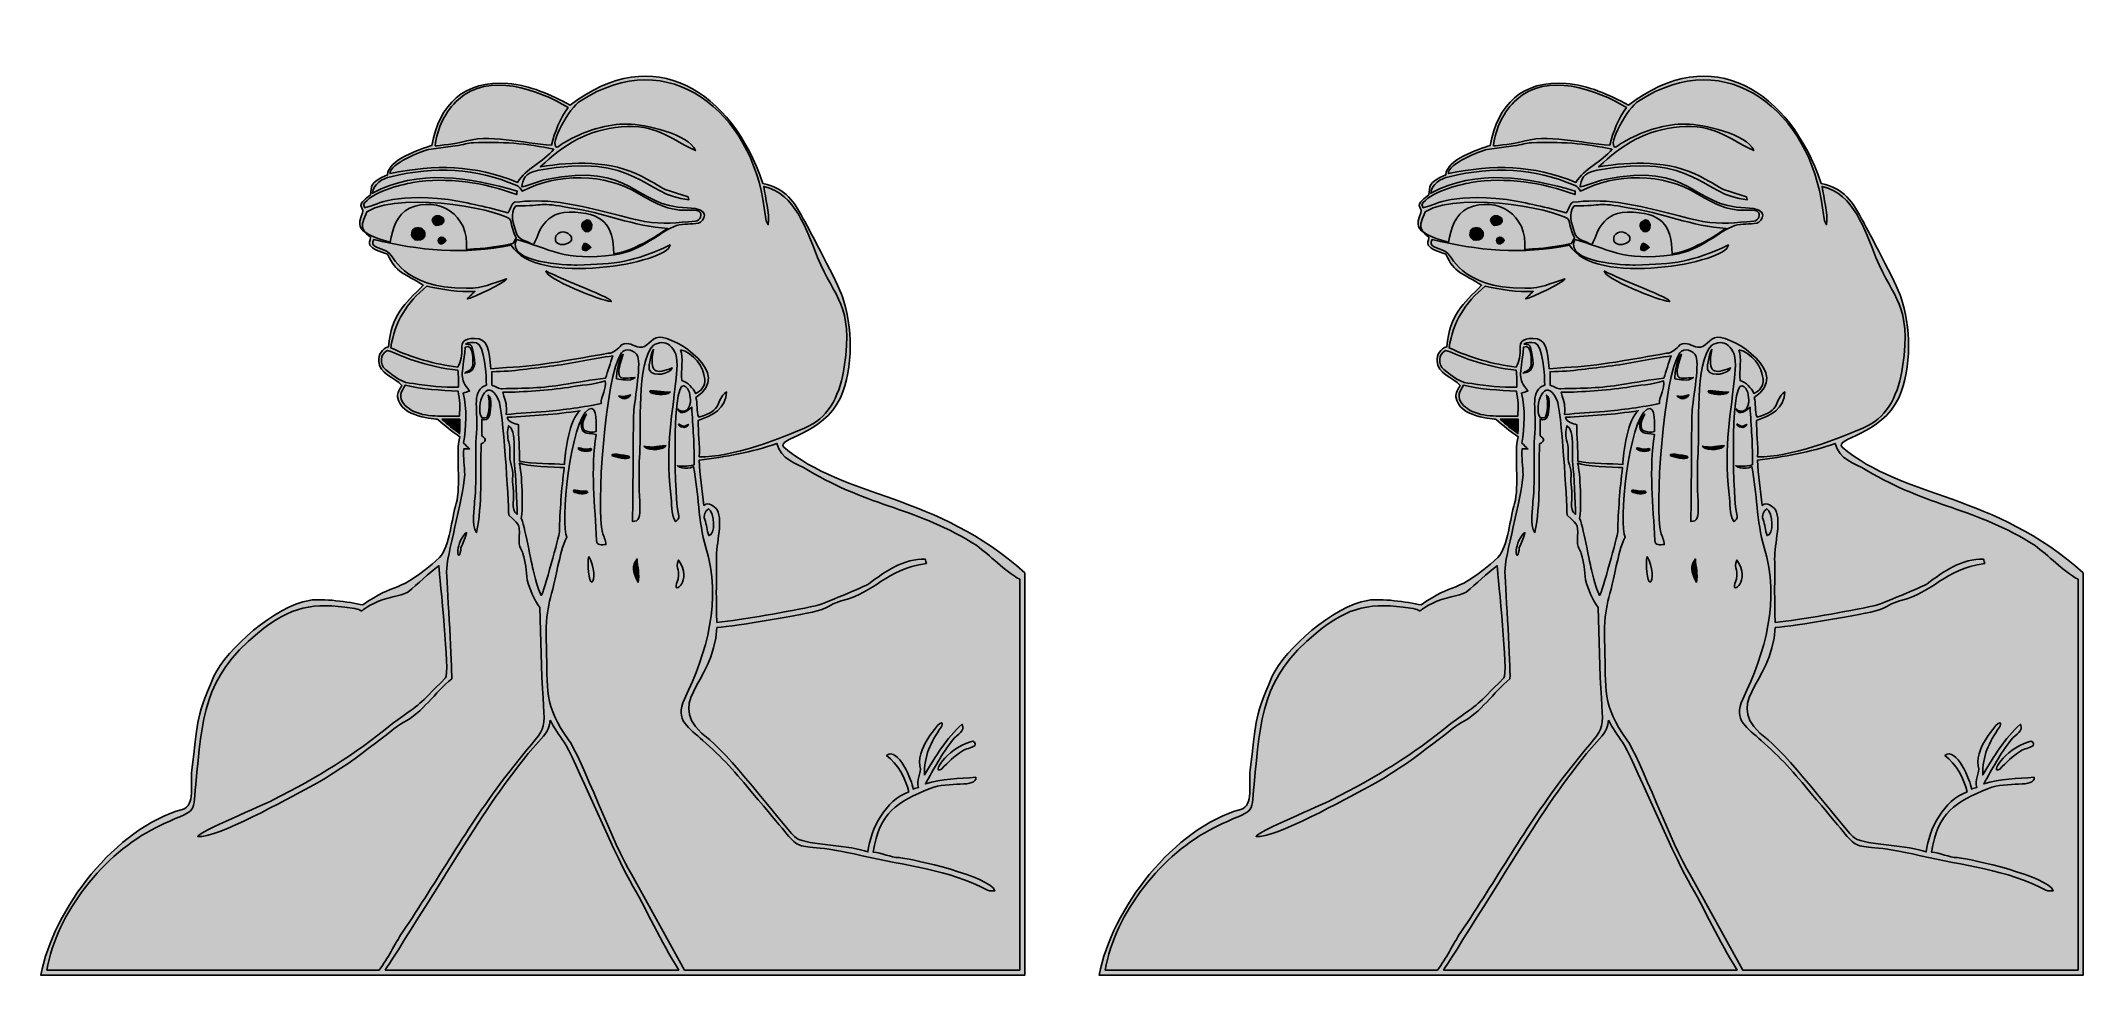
# Model space of a CAD drawing. Header units: millimetres. Extents: x 1157 to 1342, y 38 to 122.
import ezdxf

# ---------------------------------------------------------------- set-up
doc = ezdxf.new("R2010")
doc.units = ezdxf.units.MM
doc.header["$MEASUREMENT"] = 0
doc.layers.add('layer 1', color=7, linetype='Continuous')

msp = doc.modelspace()

# ---------------------------------------------------------------- hatches: boundary and pattern name
at = {"layer": 'layer 1', "true_color": 0x2b2a29}
h = msp.add_hatch(color=250, dxfattribs=at)
edge = h.paths.add_edge_path()
edge.add_spline(control_points=[(1204.9158, 116.5462), (1212.4942, 122.372), (1219.5398, 117.817), (1222.3735, 109.4577), (1224.5048, 108.9548), (1225.1672, 107.8828), (1226.2255, 105.9026), (1226.4716, 105.4419), (1229.2175, 100.2862), (1229.5842, 99.1817), (1230.4639, 96.5306), (1230.6276, 92.8129), (1229.3873, 90.0493), (1227.8648, 86.659), (1223.4943, 86.3708), (1224.2637, 85.5694), (1229.7703, 80.8986), (1238.0559, 81.4403), (1246.0856, 74.1745), (1246.0856, 74.1745), (1246.0856, 37.741), (1246.0856, 37.741), (1246.0856, 37.741), (1157.0012, 37.741), (1157.0012, 37.741), (1158.1056, 43.7312), (1163.7943, 51.1015), (1169.8247, 52.7603), (1171.0135, 53.0874), (1170.4987, 55.1323), (1170.6639, 56.3041), (1171.2787, 60.6563), (1170.8558, 60.6143), (1172.6602, 64.8188), (1173.8555, 67.299), (1178.1864, 71.164), (1181.3197, 71.691), (1182.5601, 71.8998), (1184.8373, 71.5393), (1186.1614, 71.2809), (1189.0573, 73.3905), (1189.3285, 72.1436), (1193.1022, 75.5624), (1194.0218, 76.5855), (1194.1992, 79.1775), (1194.6004, 80.4667), (1195.0802, 82.0102), (1194.5205, 85.1153), (1194.9445, 86.51), (1194.2363, 86.9767), (1193.5763, 87.5057), (1192.9531, 88.0797), (1192.7771, 88.1737), (1189.5825, 88.1902), (1189.2992, 90.1235), (1189.2682, 90.5049), (1189.5183, 90.8314), (1189.6765, 91.1565), (1189.0729, 91.8837), (1187.5902, 92.2212), (1187.6029, 93.3521), (1187.5465, 93.938), (1187.9029, 94.5075), (1188.4807, 94.6581), (1188.7606, 97.6247), (1189.9075, 98.4715), (1191.6264, 100.2378), (1189.9374, 101.3098), (1189.1569, 101.3278), (1188.3797, 103.0449), (1187.6749, 103.2631), (1187.0099, 103.518), (1186.7901, 103.8661), (1186.6675, 104.0596), (1186.806, 104.1943), (1186.8562, 104.5786), (1185.7345, 105.4789), (1185.6938, 105.5649), (1186.1138, 106.7849), (1186.3448, 107.4555), (1185.2887, 107.3225), (1186.8548, 108.4351), (1186.9587, 109.1461), (1186.6817, 109.5438), (1188.3946, 110.2419), (1188.3946, 111.596), (1191.3818, 112.5594), (1192.4091, 112.891), (1193.0549, 116.6219), (1195.3628, 118.8227), (1199.2676, 118.517), (1201.2846, 118.3499), (1203.1543, 117.4851), (1204.9158, 116.5462)], knot_values=[0, 0, 0, 0, 0.03225806, 0.03225806, 0.03225806, 0.06451613, 0.06451613, 0.06451613, 0.09677419, 0.09677419, 0.09677419, 0.12903226, 0.12903226, 0.12903226, 0.16129032, 0.16129032, 0.16129032, 0.19354839, 0.19354839, 0.19354839, 0.22580645, 0.22580645, 0.22580645, 0.25806452, 0.25806452, 0.25806452, 0.29032258, 0.29032258, 0.29032258, 0.32258065, 0.32258065, 0.32258065, 0.35483871, 0.35483871, 0.35483871, 0.38709677, 0.38709677, 0.38709677, 0.41935484, 0.41935484, 0.41935484, 0.4516129, 0.4516129, 0.4516129, 0.48387097, 0.48387097, 0.48387097, 0.51612903, 0.51612903, 0.51612903, 0.5483871, 0.5483871, 0.5483871, 0.58064516, 0.58064516, 0.58064516, 0.61290323, 0.61290323, 0.61290323, 0.64516129, 0.64516129, 0.64516129, 0.67741935, 0.67741935, 0.67741935, 0.70967742, 0.70967742, 0.70967742, 0.74193548, 0.74193548, 0.74193548, 0.77419355, 0.77419355, 0.77419355, 0.80645161, 0.80645161, 0.80645161, 0.83870968, 0.83870968, 0.83870968, 0.87096774, 0.87096774, 0.87096774, 0.90322581, 0.90322581, 0.90322581, 0.93548387, 0.93548387, 0.93548387, 0.96774194, 0.96774194, 0.96774194, 1, 1, 1, 1], degree=3, periodic=1)
h = msp.add_hatch(color=250, dxfattribs=at)
edge = h.paths.add_edge_path()
edge.add_spline(control_points=[(1205.8208, 116.91), (1213.9347, 122.2012), (1221.389, 115.803), (1222.4926, 107.2351), (1222.5839, 106.7238), (1222.5479, 106.1558), (1222.8565, 105.7117), (1222.9995, 106.8847), (1222.6016, 108.0325), (1222.448, 109.1865), (1225.3545, 108.515), (1226.2918, 105.2752), (1227.3283, 102.7454), (1228.8931, 98.9269), (1230.5585, 98.5795), (1229.7439, 92.8474), (1229.4117, 90.5078), (1228.4185, 88.3792), (1226.5565, 87.4981), (1224.0518, 86.3136), (1219.4745, 84.6276), (1216.6058, 84.6899), (1216.7042, 85.7958), (1216.4763, 86.8902), (1216.5196, 87.9947), (1217.7236, 88.3753), (1219.0865, 89.0897), (1219.0657, 90.5706), (1218.0467, 89.8054), (1218.821, 88.8632), (1216.5614, 88.2885), (1216.3139, 88.8592), (1216.4927, 89.4958), (1216.2989, 90.0773), (1219.7571, 92.2115), (1214.4116, 95.6118), (1212.9763, 95.5272), (1212.2218, 95.4826), (1211.8913, 94.4769), (1211.1844, 94.612), (1210.6147, 94.7207), (1210.2291, 95.1787), (1209.5802, 94.8236), (1209.2463, 94.4643), (1208.8814, 94.0916), (1208.3564, 94.0708), (1205.3078, 93.5566), (1202.2639, 92.902), (1199.1678, 92.7917), (1199.1678, 92.7917), (1197.7281, 92.6667), (1197.7281, 92.6667), (1197.5938, 94.3728), (1197.4715, 95.4324), (1196.2761, 95.4239), (1195.2295, 95.4169), (1195.1011, 95.031), (1195.118, 94.5558), (1195.1412, 93.92), (1195.0301, 93.3162), (1194.7507, 92.7992), (1192.6598, 93.1004), (1190.5887, 93.649), (1188.6837, 94.5745), (1189.0594, 96.9641), (1190.0904, 98.598), (1191.9602, 100.1542), (1193.3809, 99.8145), (1194.8327, 99.6013), (1196.2982, 99.6685), (1196.0599, 99.4598), (1195.8285, 99.242), (1195.6228, 99.0006), (1196.1885, 99.1189), (1199.019, 100.4751), (1199.1649, 100.7998), (1197.6869, 100.3838), (1197.1915, 99.9487), (1195.5395, 99.9575), (1189.4713, 99.9896), (1189.0987, 103.0164), (1188.2424, 103.3444), (1187.6667, 103.6022), (1186.7138, 103.7484), (1187.1469, 104.373), (1191.1655, 103.3886), (1195.3337, 102.9634), (1199.5955, 103.8678), (1201.7799, 100.0105), (1213.9172, 102.275), (1213.9642, 103.8812), (1210.661, 102.333), (1209.1138, 102.1457), (1205.5271, 102.0654), (1204.6717, 102.0462), (1199.0498, 102.2672), (1200.0636, 104.3835), (1203.0021, 103.5963), (1204.3977, 102.3373), (1208.9392, 102.9912), (1211.5808, 103.3715), (1213.0523, 105.143), (1214.5622, 105.6402), (1215.2063, 105.8221), (1215.8862, 105.7341), (1216.5391, 105.8502), (1216.9766, 105.9686), (1217.8662, 107.2253), (1215.5076, 107.25), (1210.7371, 107.2998), (1210.6121, 111.4916), (1202.7602, 109.808), (1202.003, 109.6591), (1201.3058, 109.3192), (1200.5587, 109.1345), (1200.6267, 109.7715), (1200.7481, 110.4136), (1202.0807, 110.6578), (1211.048, 112.301), (1211.5269, 108.3163), (1215.6775, 107.9821), (1215.655, 108.0432), (1215.613, 108.1653), (1215.5922, 108.228), (1212.2078, 109.3211), (1214.2517, 108.6154), (1211.3855, 110.1077), (1208.6346, 111.5401), (1205.176, 111.4641), (1202.2222, 110.9559), (1204.3502, 112.9792), (1206.4957, 114.3139), (1209.5475, 114.5768), (1212.6856, 114.847), (1213.8448, 113.5596), (1216.263, 112.4317), (1215.667, 113.9354), (1211.5978, 114.8464), (1210.1365, 114.8347), (1208.239, 114.8602), (1206.4008, 114.2502), (1204.7459, 113.3559), (1204.743, 113.4096), (1203.8973, 112.8248), (1203.7236, 112.7254), (1202.9435, 112.9585), (1204.9038, 116.3779), (1205.8208, 116.91)], knot_values=[0, 0, 0, 0, 0.02040816, 0.02040816, 0.02040816, 0.04081633, 0.04081633, 0.04081633, 0.06122449, 0.06122449, 0.06122449, 0.08163265, 0.08163265, 0.08163265, 0.10204082, 0.10204082, 0.10204082, 0.12244898, 0.12244898, 0.12244898, 0.14285714, 0.14285714, 0.14285714, 0.16326531, 0.16326531, 0.16326531, 0.18367347, 0.18367347, 0.18367347, 0.20408163, 0.20408163, 0.20408163, 0.2244898, 0.2244898, 0.2244898, 0.24489796, 0.24489796, 0.24489796, 0.26530612, 0.26530612, 0.26530612, 0.28571429, 0.28571429, 0.28571429, 0.30612245, 0.30612245, 0.30612245, 0.32653061, 0.32653061, 0.32653061, 0.34693878, 0.34693878, 0.34693878, 0.36734694, 0.36734694, 0.36734694, 0.3877551, 0.3877551, 0.3877551, 0.40816327, 0.40816327, 0.40816327, 0.42857143, 0.42857143, 0.42857143, 0.44897959, 0.44897959, 0.44897959, 0.46938776, 0.46938776, 0.46938776, 0.48979592, 0.48979592, 0.48979592, 0.51020408, 0.51020408, 0.51020408, 0.53061224, 0.53061224, 0.53061224, 0.55102041, 0.55102041, 0.55102041, 0.57142857, 0.57142857, 0.57142857, 0.59183673, 0.59183673, 0.59183673, 0.6122449, 0.6122449, 0.6122449, 0.63265306, 0.63265306, 0.63265306, 0.65306122, 0.65306122, 0.65306122, 0.67346939, 0.67346939, 0.67346939, 0.69387755, 0.69387755, 0.69387755, 0.71428571, 0.71428571, 0.71428571, 0.73469388, 0.73469388, 0.73469388, 0.75510204, 0.75510204, 0.75510204, 0.7755102, 0.7755102, 0.7755102, 0.79591837, 0.79591837, 0.79591837, 0.81632653, 0.81632653, 0.81632653, 0.83673469, 0.83673469, 0.83673469, 0.85714286, 0.85714286, 0.85714286, 0.87755102, 0.87755102, 0.87755102, 0.89795918, 0.89795918, 0.89795918, 0.91836735, 0.91836735, 0.91836735, 0.93877551, 0.93877551, 0.93877551, 0.95918367, 0.95918367, 0.95918367, 0.97959184, 0.97959184, 0.97959184, 1, 1, 1, 1], degree=3, periodic=1)
h = msp.add_hatch(color=250, dxfattribs=at)
edge = h.paths.add_edge_path()
edge.add_spline(control_points=[(1300.732, 116.5462), (1308.3104, 122.372), (1315.356, 117.817), (1318.1897, 109.4577), (1320.321, 108.9548), (1320.9834, 107.8828), (1322.0417, 105.9026), (1322.2878, 105.4419), (1325.0337, 100.2862), (1325.4004, 99.1817), (1326.2801, 96.5306), (1326.4438, 92.8129), (1325.2035, 90.0493), (1323.681, 86.659), (1319.3105, 86.3708), (1320.0799, 85.5694), (1325.5865, 80.8986), (1333.8721, 81.4403), (1341.9018, 74.1745), (1341.9018, 74.1745), (1341.9018, 37.741), (1341.9018, 37.741), (1341.9018, 37.741), (1252.8174, 37.741), (1252.8174, 37.741), (1253.9218, 43.7312), (1259.6105, 51.1015), (1265.6409, 52.7603), (1266.8297, 53.0874), (1266.3149, 55.1323), (1266.4801, 56.3041), (1267.0949, 60.6563), (1266.672, 60.6143), (1268.4764, 64.8188), (1269.6717, 67.299), (1274.0026, 71.164), (1277.1359, 71.691), (1278.3763, 71.8998), (1280.6535, 71.5393), (1281.9776, 71.2809), (1284.8735, 73.3905), (1285.1447, 72.1436), (1288.9184, 75.5624), (1289.838, 76.5855), (1290.0154, 79.1775), (1290.4166, 80.4667), (1290.8964, 82.0102), (1290.3367, 85.1153), (1290.7607, 86.51), (1290.0525, 86.9767), (1289.3925, 87.5057), (1288.7693, 88.0797), (1288.5933, 88.1737), (1285.3987, 88.1902), (1285.1154, 90.1235), (1285.0844, 90.5049), (1285.3345, 90.8314), (1285.4927, 91.1565), (1284.8891, 91.8837), (1283.4064, 92.2212), (1283.4191, 93.3521), (1283.3627, 93.938), (1283.7191, 94.5075), (1284.2969, 94.6581), (1284.5768, 97.6247), (1285.7237, 98.4715), (1287.4426, 100.2378), (1285.7536, 101.3098), (1284.9731, 101.3278), (1284.1959, 103.0449), (1283.4911, 103.2631), (1282.8261, 103.518), (1282.6063, 103.8661), (1282.4837, 104.0596), (1282.6222, 104.1943), (1282.6724, 104.5786), (1281.5507, 105.4789), (1281.51, 105.5649), (1281.93, 106.7849), (1282.161, 107.4555), (1281.1049, 107.3225), (1282.671, 108.4351), (1282.7749, 109.1461), (1282.4979, 109.5438), (1284.2108, 110.2419), (1284.2108, 111.596), (1287.198, 112.5594), (1288.2253, 112.891), (1288.8711, 116.6219), (1291.179, 118.8227), (1295.0838, 118.517), (1297.1008, 118.3499), (1298.9705, 117.4851), (1300.732, 116.5462)], knot_values=[0, 0, 0, 0, 0.03225806, 0.03225806, 0.03225806, 0.06451613, 0.06451613, 0.06451613, 0.09677419, 0.09677419, 0.09677419, 0.12903226, 0.12903226, 0.12903226, 0.16129032, 0.16129032, 0.16129032, 0.19354839, 0.19354839, 0.19354839, 0.22580645, 0.22580645, 0.22580645, 0.25806452, 0.25806452, 0.25806452, 0.29032258, 0.29032258, 0.29032258, 0.32258065, 0.32258065, 0.32258065, 0.35483871, 0.35483871, 0.35483871, 0.38709677, 0.38709677, 0.38709677, 0.41935484, 0.41935484, 0.41935484, 0.4516129, 0.4516129, 0.4516129, 0.48387097, 0.48387097, 0.48387097, 0.51612903, 0.51612903, 0.51612903, 0.5483871, 0.5483871, 0.5483871, 0.58064516, 0.58064516, 0.58064516, 0.61290323, 0.61290323, 0.61290323, 0.64516129, 0.64516129, 0.64516129, 0.67741935, 0.67741935, 0.67741935, 0.70967742, 0.70967742, 0.70967742, 0.74193548, 0.74193548, 0.74193548, 0.77419355, 0.77419355, 0.77419355, 0.80645161, 0.80645161, 0.80645161, 0.83870968, 0.83870968, 0.83870968, 0.87096774, 0.87096774, 0.87096774, 0.90322581, 0.90322581, 0.90322581, 0.93548387, 0.93548387, 0.93548387, 0.96774194, 0.96774194, 0.96774194, 1, 1, 1, 1], degree=3, periodic=1)
at = {"layer": 'layer 1', "true_color": 0xfefefe}
h = msp.add_hatch(color=7, dxfattribs=at)
edge = h.paths.add_edge_path()
edge.add_spline(control_points=[(1301.637, 116.91), (1309.7509, 122.2012), (1317.2052, 115.803), (1318.3088, 107.2351), (1318.4001, 106.7238), (1318.3641, 106.1558), (1318.6727, 105.7117), (1318.8157, 106.8847), (1318.4178, 108.0325), (1318.2642, 109.1865), (1321.1707, 108.515), (1322.108, 105.2752), (1323.1445, 102.7454), (1324.7093, 98.9269), (1326.3747, 98.5795), (1325.5601, 92.8474), (1325.2279, 90.5078), (1324.2347, 88.3792), (1322.3727, 87.4981), (1319.868, 86.3136), (1315.2907, 84.6276), (1312.422, 84.6899), (1312.5204, 85.7958), (1312.2925, 86.8902), (1312.3358, 87.9947), (1313.5398, 88.3753), (1314.9027, 89.0897), (1314.8819, 90.5706), (1313.8629, 89.8054), (1314.6372, 88.8632), (1312.3776, 88.2885), (1312.1301, 88.8592), (1312.3089, 89.4958), (1312.1151, 90.0773), (1315.5733, 92.2115), (1310.2278, 95.6118), (1308.7925, 95.5272), (1308.038, 95.4826), (1307.7075, 94.4769), (1307.0006, 94.612), (1306.4309, 94.7207), (1306.0453, 95.1787), (1305.3964, 94.8236), (1305.0625, 94.4643), (1304.6976, 94.0916), (1304.1726, 94.0708), (1301.124, 93.5566), (1298.0801, 92.902), (1294.984, 92.7917), (1294.984, 92.7917), (1293.5443, 92.6667), (1293.5443, 92.6667), (1293.41, 94.3728), (1293.2877, 95.4324), (1292.0923, 95.4239), (1291.0457, 95.4169), (1290.9173, 95.031), (1290.9342, 94.5558), (1290.9574, 93.92), (1290.8463, 93.3162), (1290.5669, 92.7992), (1288.476, 93.1004), (1286.4049, 93.649), (1284.4999, 94.5745), (1284.8756, 96.9641), (1285.9066, 98.598), (1287.7764, 100.1542), (1289.1971, 99.8145), (1290.6489, 99.6013), (1292.1144, 99.6685), (1291.8761, 99.4598), (1291.6447, 99.242), (1291.439, 99.0006), (1292.0047, 99.1189), (1294.8352, 100.4751), (1294.9811, 100.7998), (1293.5031, 100.3838), (1293.0077, 99.9487), (1291.3557, 99.9575), (1285.2875, 99.9896), (1284.9149, 103.0164), (1284.0586, 103.3444), (1283.4829, 103.6022), (1282.53, 103.7484), (1282.9631, 104.373), (1286.9817, 103.3886), (1291.1499, 102.9634), (1295.4117, 103.8678), (1297.5961, 100.0105), (1309.7334, 102.275), (1309.7804, 103.8812), (1306.4772, 102.333), (1304.93, 102.1457), (1301.3433, 102.0654), (1300.4879, 102.0462), (1294.866, 102.2672), (1295.8798, 104.3835), (1298.8183, 103.5963), (1300.2139, 102.3373), (1304.7554, 102.9912), (1307.397, 103.3715), (1308.8685, 105.143), (1310.3784, 105.6402), (1311.0225, 105.8221), (1311.7024, 105.7341), (1312.3553, 105.8502), (1312.7928, 105.9686), (1313.6824, 107.2253), (1311.3238, 107.25), (1306.5533, 107.2998), (1306.4283, 111.4916), (1298.5764, 109.808), (1297.8192, 109.6591), (1297.122, 109.3192), (1296.3749, 109.1345), (1296.4429, 109.7715), (1296.5643, 110.4136), (1297.8969, 110.6578), (1306.8642, 112.301), (1307.3431, 108.3163), (1311.4937, 107.9821), (1311.4712, 108.0432), (1311.4292, 108.1653), (1311.4084, 108.228), (1308.024, 109.3211), (1310.0679, 108.6154), (1307.2017, 110.1077), (1304.4508, 111.5401), (1300.9922, 111.4641), (1298.0384, 110.9559), (1300.1664, 112.9792), (1302.3119, 114.3139), (1305.3637, 114.5768), (1308.5018, 114.847), (1309.661, 113.5596), (1312.0792, 112.4317), (1311.4832, 113.9354), (1307.414, 114.8464), (1305.9527, 114.8347), (1304.0552, 114.8602), (1302.217, 114.2502), (1300.5621, 113.3559), (1300.5592, 113.4096), (1299.7135, 112.8248), (1299.5398, 112.7254), (1298.7597, 112.9585), (1300.72, 116.3779), (1301.637, 116.91)], knot_values=[0, 0, 0, 0, 0.02040816, 0.02040816, 0.02040816, 0.04081633, 0.04081633, 0.04081633, 0.06122449, 0.06122449, 0.06122449, 0.08163265, 0.08163265, 0.08163265, 0.10204082, 0.10204082, 0.10204082, 0.12244898, 0.12244898, 0.12244898, 0.14285714, 0.14285714, 0.14285714, 0.16326531, 0.16326531, 0.16326531, 0.18367347, 0.18367347, 0.18367347, 0.20408163, 0.20408163, 0.20408163, 0.2244898, 0.2244898, 0.2244898, 0.24489796, 0.24489796, 0.24489796, 0.26530612, 0.26530612, 0.26530612, 0.28571429, 0.28571429, 0.28571429, 0.30612245, 0.30612245, 0.30612245, 0.32653061, 0.32653061, 0.32653061, 0.34693878, 0.34693878, 0.34693878, 0.36734694, 0.36734694, 0.36734694, 0.3877551, 0.3877551, 0.3877551, 0.40816327, 0.40816327, 0.40816327, 0.42857143, 0.42857143, 0.42857143, 0.44897959, 0.44897959, 0.44897959, 0.46938776, 0.46938776, 0.46938776, 0.48979592, 0.48979592, 0.48979592, 0.51020408, 0.51020408, 0.51020408, 0.53061224, 0.53061224, 0.53061224, 0.55102041, 0.55102041, 0.55102041, 0.57142857, 0.57142857, 0.57142857, 0.59183673, 0.59183673, 0.59183673, 0.6122449, 0.6122449, 0.6122449, 0.63265306, 0.63265306, 0.63265306, 0.65306122, 0.65306122, 0.65306122, 0.67346939, 0.67346939, 0.67346939, 0.69387755, 0.69387755, 0.69387755, 0.71428571, 0.71428571, 0.71428571, 0.73469388, 0.73469388, 0.73469388, 0.75510204, 0.75510204, 0.75510204, 0.7755102, 0.7755102, 0.7755102, 0.79591837, 0.79591837, 0.79591837, 0.81632653, 0.81632653, 0.81632653, 0.83673469, 0.83673469, 0.83673469, 0.85714286, 0.85714286, 0.85714286, 0.87755102, 0.87755102, 0.87755102, 0.89795918, 0.89795918, 0.89795918, 0.91836735, 0.91836735, 0.91836735, 0.93877551, 0.93877551, 0.93877551, 0.95918367, 0.95918367, 0.95918367, 0.97959184, 0.97959184, 0.97959184, 1, 1, 1, 1], degree=3, periodic=1)
at = {"layer": 'layer 1', "true_color": 0x2b2a29}
h = msp.add_hatch(color=250, dxfattribs=at)
edge = h.paths.add_edge_path()
edge.add_spline(control_points=[(1194.8016, 117.056), (1197.5132, 119.5596), (1202.0313, 117.9838), (1204.7343, 116.3299), (1203.9828, 115.3117), (1203.5385, 114.1237), (1203.2302, 112.9087), (1200.6595, 113.0624), (1197.5974, 114.0229), (1195.0743, 113.18), (1194.884, 113.1165), (1192.9644, 112.8553), (1192.7088, 112.8685), (1192.8505, 114.4471), (1193.6255, 115.99), (1194.8016, 117.056)], knot_values=[0, 0, 0, 0, 0.2, 0.2, 0.2, 0.4, 0.4, 0.4, 0.6, 0.6, 0.6, 0.8, 0.8, 0.8, 1, 1, 1, 1], degree=3, periodic=1)
at = {"layer": 'layer 1', "true_color": 0xfefefe}
h = msp.add_hatch(color=7, dxfattribs=at)
edge = h.paths.add_edge_path()
edge.add_spline(control_points=[(1290.6178, 117.056), (1293.3294, 119.5596), (1297.8475, 117.9838), (1300.5505, 116.3299), (1299.799, 115.3117), (1299.3547, 114.1237), (1299.0464, 112.9087), (1296.4757, 113.0624), (1293.4136, 114.0229), (1290.8905, 113.18), (1290.7002, 113.1165), (1288.7806, 112.8553), (1288.525, 112.8685), (1288.6667, 114.4471), (1289.4417, 115.99), (1290.6178, 117.056)], knot_values=[0, 0, 0, 0, 0.2, 0.2, 0.2, 0.4, 0.4, 0.4, 0.6, 0.6, 0.6, 0.8, 0.8, 0.8, 1, 1, 1, 1], degree=3, periodic=1)
at = {"layer": 'layer 1', "true_color": 0x2b2a29}
h = msp.add_hatch(color=250, dxfattribs=at)
edge = h.paths.add_edge_path()
edge.add_spline(control_points=[(1196.1565, 113.1428), (1198.594, 113.2502), (1201.0535, 113.0922), (1203.4342, 112.5451), (1202.4985, 111.3966), (1200.9158, 110.7944), (1200.1638, 109.5501), (1196.1484, 111.1454), (1192.8174, 111.19), (1188.6169, 110.3493), (1188.567, 111.2406), (1191.4764, 112.3568), (1192.1184, 112.5419), (1192.1184, 112.5419), (1194.502, 112.8536), (1194.502, 112.8536), (1195.3805, 112.9771), (1195.5947, 113.104), (1196.1565, 113.1428)], knot_values=[0, 0, 0, 0, 0.16666667, 0.16666667, 0.16666667, 0.33333333, 0.33333333, 0.33333333, 0.5, 0.5, 0.5, 0.66666667, 0.66666667, 0.66666667, 0.83333333, 0.83333333, 0.83333333, 1, 1, 1, 1], degree=3, periodic=1)
at = {"layer": 'layer 1', "true_color": 0xfefefe}
h = msp.add_hatch(color=7, dxfattribs=at)
edge = h.paths.add_edge_path()
edge.add_spline(control_points=[(1291.9727, 113.1428), (1294.4102, 113.2502), (1296.8697, 113.0922), (1299.2504, 112.5451), (1298.3147, 111.3966), (1296.732, 110.7944), (1295.98, 109.5501), (1291.9646, 111.1454), (1288.6336, 111.19), (1284.4331, 110.3493), (1284.3832, 111.2406), (1287.2926, 112.3568), (1287.9346, 112.5419), (1287.9346, 112.5419), (1290.3182, 112.8536), (1290.3182, 112.8536), (1291.1967, 112.9771), (1291.4109, 113.104), (1291.9727, 113.1428)], knot_values=[0, 0, 0, 0, 0.16666667, 0.16666667, 0.16666667, 0.33333333, 0.33333333, 0.33333333, 0.5, 0.5, 0.5, 0.66666667, 0.66666667, 0.66666667, 0.83333333, 0.83333333, 0.83333333, 1, 1, 1, 1], degree=3, periodic=1)
at = {"layer": 'layer 1', "true_color": 0x2b2a29}
h = msp.add_hatch(color=250, dxfattribs=at)
edge = h.paths.add_edge_path()
edge.add_spline(control_points=[(1188.685, 110.0632), (1192.7728, 111.0464), (1196.2521, 110.8511), (1200.086, 109.2729), (1200.3293, 109.1835), (1200.4468, 108.9435), (1200.5884, 108.7467), (1203.7362, 110.416), (1208.1092, 110.3977), (1211.1353, 108.5231), (1214.7161, 106.3047), (1215.5557, 107.3245), (1216.572, 106.9535), (1216.9757, 106.6686), (1216.6835, 106.0844), (1216.26, 106.0426), (1214.5663, 105.899), (1213.3772, 105.7336), (1211.6496, 105.9948), (1209.5753, 106.4568), (1206.6991, 107.3471), (1204.0179, 107.7236), (1202.525, 107.9335), (1201.0767, 107.899), (1199.8983, 107.7464), (1199.5313, 107.5527), (1199.5404, 107.0592), (1199.2814, 106.7879), (1197.5193, 107.3066), (1195.7168, 107.6899), (1193.9043, 107.9924), (1188.4125, 108.6268), (1187.366, 107.3919), (1186.3183, 107.2591), (1186.2899, 107.3261), (1186.233, 107.4587), (1186.2045, 107.5244), (1186.8351, 108.641), (1189.5516, 109.3384), (1190.6753, 109.5293), (1193.7918, 110.0589), (1197.1448, 109.5338), (1200.0934, 108.4469), (1200.0982, 108.5244), (1200.1053, 108.678), (1200.1099, 108.7556), (1195.8628, 110.0353), (1191.1048, 110.7852), (1187.0263, 108.5722), (1187.1318, 109.4099), (1187.9219, 109.9021), (1188.685, 110.0632)], knot_values=[0, 0, 0, 0, 0.05882353, 0.05882353, 0.05882353, 0.11764706, 0.11764706, 0.11764706, 0.17647059, 0.17647059, 0.17647059, 0.23529412, 0.23529412, 0.23529412, 0.29411765, 0.29411765, 0.29411765, 0.35294118, 0.35294118, 0.35294118, 0.41176471, 0.41176471, 0.41176471, 0.47058824, 0.47058824, 0.47058824, 0.52941176, 0.52941176, 0.52941176, 0.58823529, 0.58823529, 0.58823529, 0.64705882, 0.64705882, 0.64705882, 0.70588235, 0.70588235, 0.70588235, 0.76470588, 0.76470588, 0.76470588, 0.82352941, 0.82352941, 0.82352941, 0.88235294, 0.88235294, 0.88235294, 0.94117647, 0.94117647, 0.94117647, 1, 1, 1, 1], degree=3, periodic=1)
at = {"layer": 'layer 1', "true_color": 0xfefefe}
h = msp.add_hatch(color=7, dxfattribs=at)
edge = h.paths.add_edge_path()
edge.add_spline(control_points=[(1284.5012, 110.0632), (1288.589, 111.0464), (1292.0683, 110.8511), (1295.9022, 109.2729), (1296.1455, 109.1835), (1296.263, 108.9435), (1296.4046, 108.7467), (1299.5524, 110.416), (1303.9254, 110.3977), (1306.9515, 108.5231), (1310.5323, 106.3047), (1311.3719, 107.3245), (1312.3882, 106.9535), (1312.7919, 106.6686), (1312.4997, 106.0844), (1312.0762, 106.0426), (1310.3825, 105.899), (1309.1934, 105.7336), (1307.4658, 105.9948), (1305.3915, 106.4568), (1302.5153, 107.3471), (1299.8341, 107.7236), (1298.3412, 107.9335), (1296.8929, 107.899), (1295.7145, 107.7464), (1295.3475, 107.5527), (1295.3566, 107.0592), (1295.0976, 106.7879), (1293.3355, 107.3066), (1291.533, 107.6899), (1289.7205, 107.9924), (1284.2287, 108.6268), (1283.1822, 107.3919), (1282.1345, 107.2591), (1282.1061, 107.3261), (1282.0492, 107.4587), (1282.0207, 107.5244), (1282.6513, 108.641), (1285.3678, 109.3384), (1286.4915, 109.5293), (1289.608, 110.0589), (1292.961, 109.5338), (1295.9096, 108.4469), (1295.9144, 108.5244), (1295.9215, 108.678), (1295.9261, 108.7556), (1291.679, 110.0353), (1286.921, 110.7852), (1282.8425, 108.5722), (1282.948, 109.4099), (1283.7381, 109.9021), (1284.5012, 110.0632)], knot_values=[0, 0, 0, 0, 0.05882353, 0.05882353, 0.05882353, 0.11764706, 0.11764706, 0.11764706, 0.17647059, 0.17647059, 0.17647059, 0.23529412, 0.23529412, 0.23529412, 0.29411765, 0.29411765, 0.29411765, 0.35294118, 0.35294118, 0.35294118, 0.41176471, 0.41176471, 0.41176471, 0.47058824, 0.47058824, 0.47058824, 0.52941176, 0.52941176, 0.52941176, 0.58823529, 0.58823529, 0.58823529, 0.64705882, 0.64705882, 0.64705882, 0.70588235, 0.70588235, 0.70588235, 0.76470588, 0.76470588, 0.76470588, 0.82352941, 0.82352941, 0.82352941, 0.88235294, 0.88235294, 0.88235294, 0.94117647, 0.94117647, 0.94117647, 1, 1, 1, 1], degree=3, periodic=1)
at = {"layer": 'layer 1', "true_color": 0x2b2a29}
h = msp.add_hatch(color=250, dxfattribs=at)
edge = h.paths.add_edge_path()
edge.add_spline(control_points=[(1186.5065, 106.8916), (1190.0158, 108.9527), (1199.454, 106.8023), (1199.5307, 106.1272), (1199.6232, 105.571), (1199.7752, 105.0268), (1200.0363, 104.5259), (1199.9381, 104.35), (1199.8409, 104.1741), (1199.7427, 103.9996), (1197.6035, 103.6195), (1197.6423, 103.5929), (1195.5269, 103.4779), (1195.8535, 106.6087), (1193.0105, 108.3488), (1190.3913, 107.2182), (1189.202, 106.683), (1188.8561, 105.2935), (1188.6294, 104.1279), (1185.4652, 104.9676), (1185.9901, 105.5659), (1186.5065, 106.8916)], knot_values=[0, 0, 0, 0, 0.14285714, 0.14285714, 0.14285714, 0.28571429, 0.28571429, 0.28571429, 0.42857143, 0.42857143, 0.42857143, 0.57142857, 0.57142857, 0.57142857, 0.71428571, 0.71428571, 0.71428571, 0.85714286, 0.85714286, 0.85714286, 1, 1, 1, 1], degree=3, periodic=1)
h = msp.add_hatch(color=250, dxfattribs=at)
edge = h.paths.add_edge_path()
edge.add_spline(control_points=[(1200.0034, 107.4165), (1202.7856, 107.4028), (1201.9941, 107.7979), (1204.8675, 107.2543), (1207.8714, 106.846), (1210.7154, 105.5501), (1213.7628, 105.3803), (1212.7096, 104.6779), (1210.4694, 103.2408), (1208.8714, 103.0829), (1208.8714, 105.6761), (1207.9218, 106.8721), (1204.8198, 106.8513), (1202.177, 106.8337), (1202.0083, 104.3184), (1201.5819, 103.9148), (1201.0483, 104.2472), (1200.2001, 104.2934), (1200.0423, 105.0164), (1199.8051, 105.769), (1199.4189, 106.7307), (1200.0034, 107.4165)], knot_values=[0, 0, 0, 0, 0.14285714, 0.14285714, 0.14285714, 0.28571429, 0.28571429, 0.28571429, 0.42857143, 0.42857143, 0.42857143, 0.57142857, 0.57142857, 0.57142857, 0.71428571, 0.71428571, 0.71428571, 0.85714286, 0.85714286, 0.85714286, 1, 1, 1, 1], degree=3, periodic=1)
at = {"layer": 'layer 1', "true_color": 0xfefefe}
h = msp.add_hatch(color=7, dxfattribs=at)
edge = h.paths.add_edge_path()
edge.add_spline(control_points=[(1282.3227, 106.8916), (1285.832, 108.9527), (1295.2702, 106.8023), (1295.3469, 106.1272), (1295.4394, 105.571), (1295.5914, 105.0268), (1295.8525, 104.5259), (1295.7543, 104.35), (1295.6571, 104.1741), (1295.5589, 103.9996), (1293.4197, 103.6195), (1293.4585, 103.5929), (1291.3431, 103.4779), (1291.6697, 106.6087), (1288.8267, 108.3488), (1286.2075, 107.2182), (1285.0182, 106.683), (1284.6723, 105.2935), (1284.4456, 104.1279), (1281.2814, 104.9676), (1281.8063, 105.5659), (1282.3227, 106.8916)], knot_values=[0, 0, 0, 0, 0.14285714, 0.14285714, 0.14285714, 0.28571429, 0.28571429, 0.28571429, 0.42857143, 0.42857143, 0.42857143, 0.57142857, 0.57142857, 0.57142857, 0.71428571, 0.71428571, 0.71428571, 0.85714286, 0.85714286, 0.85714286, 1, 1, 1, 1], degree=3, periodic=1)
h = msp.add_hatch(color=7, dxfattribs=at)
edge = h.paths.add_edge_path()
edge.add_spline(control_points=[(1295.8196, 107.4165), (1298.6018, 107.4028), (1297.8103, 107.7979), (1300.6837, 107.2543), (1303.6876, 106.846), (1306.5316, 105.5501), (1309.579, 105.3803), (1308.5258, 104.6779), (1306.2856, 103.2408), (1304.6876, 103.0829), (1304.6876, 105.6761), (1303.738, 106.8721), (1300.636, 106.8513), (1297.9932, 106.8337), (1297.8245, 104.3184), (1297.3981, 103.9148), (1296.8645, 104.2472), (1296.0163, 104.2934), (1295.8585, 105.0164), (1295.6213, 105.769), (1295.2351, 106.7307), (1295.8196, 107.4165)], knot_values=[0, 0, 0, 0, 0.14285714, 0.14285714, 0.14285714, 0.28571429, 0.28571429, 0.28571429, 0.42857143, 0.42857143, 0.42857143, 0.57142857, 0.57142857, 0.57142857, 0.71428571, 0.71428571, 0.71428571, 0.85714286, 0.85714286, 0.85714286, 1, 1, 1, 1], degree=3, periodic=1)
at = {"layer": 'layer 1', "true_color": 0x2b2a29}
h = msp.add_hatch(color=250, dxfattribs=at)
edge = h.paths.add_edge_path()
edge.add_spline(control_points=[(1190.6136, 105.1536), (1190.8595, 105.611), (1191.6109, 105.5023), (1191.7705, 105.0253), (1191.9508, 104.0714), (1190.2495, 104.011), (1190.6136, 105.1536)], knot_values=[0, 0, 0, 0, 0.5, 0.5, 0.5, 1, 1, 1, 1], degree=3, periodic=1)
h = msp.add_hatch(color=250, dxfattribs=at)
edge = h.paths.add_edge_path()
edge.add_spline(control_points=[(1192.434, 106.0926), (1192.6493, 107.1415), (1194.3224, 106.0186), (1193.0003, 105.6738), (1192.69, 105.5128), (1192.5441, 105.8795), (1192.434, 106.0926)], knot_values=[0, 0, 0, 0, 0.5, 0.5, 0.5, 1, 1, 1, 1], degree=3, periodic=1)
h = msp.add_hatch(color=250, dxfattribs=at)
edge = h.paths.add_edge_path()
edge.add_spline(control_points=[(1203.6275, 104.7139), (1204.3618, 105.7248), (1205.9637, 104.2133), (1204.3908, 103.9385), (1203.929, 103.8581), (1203.4342, 104.037), (1203.6275, 104.7139)], knot_values=[0, 0, 0, 0, 0.5, 0.5, 0.5, 1, 1, 1, 1], degree=3, periodic=1)
h = msp.add_hatch(color=250, dxfattribs=at)
edge = h.paths.add_edge_path()
edge.add_spline(control_points=[(1206.199, 106.0213), (1206.9831, 106.6353), (1207.1767, 104.8302), (1206.3059, 105.1133), (1205.9783, 105.2803), (1205.8308, 105.8124), (1206.199, 106.0213)], knot_values=[0, 0, 0, 0, 0.5, 0.5, 0.5, 1, 1, 1, 1], degree=3, periodic=1)
at = {"layer": 'layer 1', "true_color": 0xfefefe}
h = msp.add_hatch(color=7, dxfattribs=at)
edge = h.paths.add_edge_path()
edge.add_spline(control_points=[(1286.4298, 105.1536), (1286.6757, 105.611), (1287.4271, 105.5023), (1287.5867, 105.0253), (1287.767, 104.0714), (1286.0657, 104.011), (1286.4298, 105.1536)], knot_values=[0, 0, 0, 0, 0.5, 0.5, 0.5, 1, 1, 1, 1], degree=3, periodic=1)
h = msp.add_hatch(color=7, dxfattribs=at)
edge = h.paths.add_edge_path()
edge.add_spline(control_points=[(1288.2502, 106.0926), (1288.4655, 107.1415), (1290.1386, 106.0186), (1288.8165, 105.6738), (1288.5062, 105.5128), (1288.3603, 105.8795), (1288.2502, 106.0926)], knot_values=[0, 0, 0, 0, 0.5, 0.5, 0.5, 1, 1, 1, 1], degree=3, periodic=1)
h = msp.add_hatch(color=7, dxfattribs=at)
edge = h.paths.add_edge_path()
edge.add_spline(control_points=[(1299.4437, 104.7139), (1300.178, 105.7248), (1301.7799, 104.2133), (1300.207, 103.9385), (1299.7452, 103.8581), (1299.2504, 104.037), (1299.4437, 104.7139)], knot_values=[0, 0, 0, 0, 0.5, 0.5, 0.5, 1, 1, 1, 1], degree=3, periodic=1)
h = msp.add_hatch(color=7, dxfattribs=at)
edge = h.paths.add_edge_path()
edge.add_spline(control_points=[(1302.0152, 106.0213), (1302.7993, 106.6353), (1302.9929, 104.8302), (1302.1221, 105.1133), (1301.7945, 105.2803), (1301.647, 105.8124), (1302.0152, 106.0213)], knot_values=[0, 0, 0, 0, 0.5, 0.5, 0.5, 1, 1, 1, 1], degree=3, periodic=1)
at = {"layer": 'layer 1', "true_color": 0x2b2a29}
h = msp.add_hatch(color=250, dxfattribs=at)
edge = h.paths.add_edge_path()
edge.add_spline(control_points=[(1193.0747, 104.5005), (1193.2849, 104.739), (1193.5786, 104.4859), (1193.6787, 104.2756), (1193.1063, 103.5225), (1192.8205, 104.3415), (1193.0747, 104.5005)], knot_values=[0, 0, 0, 0, 0.5, 0.5, 0.5, 1, 1, 1, 1], degree=3, periodic=1)
h = msp.add_hatch(color=250, dxfattribs=at)
edge = h.paths.add_edge_path()
edge.add_spline(control_points=[(1206.2315, 104.0488), (1206.4508, 103.9759), (1206.6384, 103.8433), (1206.8014, 103.6764), (1206.2034, 103.0631), (1205.7414, 103.4483), (1206.2315, 104.0488)], knot_values=[0, 0, 0, 0, 0.5, 0.5, 0.5, 1, 1, 1, 1], degree=3, periodic=1)
at = {"layer": 'layer 1', "true_color": 0xfefefe}
h = msp.add_hatch(color=7, dxfattribs=at)
edge = h.paths.add_edge_path()
edge.add_spline(control_points=[(1288.8909, 104.5005), (1289.1011, 104.739), (1289.3948, 104.4859), (1289.4949, 104.2756), (1288.9225, 103.5225), (1288.6367, 104.3415), (1288.8909, 104.5005)], knot_values=[0, 0, 0, 0, 0.5, 0.5, 0.5, 1, 1, 1, 1], degree=3, periodic=1)
h = msp.add_hatch(color=7, dxfattribs=at)
edge = h.paths.add_edge_path()
edge.add_spline(control_points=[(1302.0477, 104.0488), (1302.267, 103.9759), (1302.4546, 103.8433), (1302.6176, 103.6764), (1302.0196, 103.0631), (1301.5576, 103.4483), (1302.0477, 104.0488)], knot_values=[0, 0, 0, 0, 0.5, 0.5, 0.5, 1, 1, 1, 1], degree=3, periodic=1)
at = {"layer": 'layer 1', "true_color": 0x2b2a29}
h = msp.add_hatch(color=250, dxfattribs=at)
edge = h.paths.add_edge_path()
edge.add_spline(control_points=[(1202.7098, 101.5288), (1202.732, 100.8313), (1207.6293, 98.8464), (1208.6411, 98.7532), (1208.9275, 99.0031), (1204.2186, 100.7426), (1202.7098, 101.5288)], knot_values=[0, 0, 0, 0, 0.5, 0.5, 0.5, 1, 1, 1, 1], degree=3, periodic=1)
at = {"layer": 'layer 1', "true_color": 0xfefefe}
h = msp.add_hatch(color=7, dxfattribs=at)
edge = h.paths.add_edge_path()
edge.add_spline(control_points=[(1298.526, 101.5288), (1298.5482, 100.8313), (1303.4455, 98.8464), (1304.4573, 98.7532), (1304.7437, 99.0031), (1300.0348, 100.7426), (1298.526, 101.5288)], knot_values=[0, 0, 0, 0, 0.5, 0.5, 0.5, 1, 1, 1, 1], degree=3, periodic=1)
at = {"layer": 'layer 1', "true_color": 0x2b2a29}
h = msp.add_hatch(color=250, dxfattribs=at)
edge = h.paths.add_edge_path()
edge.add_spline(control_points=[(1195.459, 94.9055), (1195.739, 95.1352), (1196.1034, 95.0552), (1196.4441, 95.0133), (1197.1632, 94.9251), (1197.3543, 91.8395), (1197.3373, 91.1924), (1196.0006, 90.762), (1196.5588, 89.0843), (1196.468, 87.2539), (1196.2428, 85.0701), (1196.5101, 82.8667), (1196.2758, 80.6827), (1196.3057, 80.0672), (1195.9255, 78.5049), (1196.4386, 77.8238), (1196.9935, 80.4434), (1196.7797, 83.2061), (1196.8734, 85.8645), (1197.36, 86.1257), (1197.3361, 86.2369), (1196.9362, 86.6053), (1196.9406, 87.1047), (1196.9406, 87.6041), (1196.9123, 88.1035), (1197.5872, 87.7963), (1197.7096, 88.5783), (1197.7388, 89.2971), (1197.7612, 89.8516), (1197.6836, 90.1865), (1197.5056, 90.2798), (1197.6523, 89.4868), (1197.6038, 88.787), (1197.4152, 88.3143), (1197.3642, 88.1876), (1197.0891, 88.1698), (1196.9092, 88.2823), (1196.3087, 89.2383), (1197.356, 92.1778), (1198.4387, 89.8639), (1198.8529, 88.9798), (1199.3514, 80.6964), (1199.3585, 79.4097), (1200.5116, 78.3632), (1200.3314, 78.5817), (1200.2976, 76.9471), (1200.2785, 76.5745), (1200.5468, 76.2823), (1200.6494, 75.941), (1200.845, 75.1537), (1200.9877, 74.3532), (1201.0195, 73.5408), (1201.3292, 72.6806), (1201.6009, 71.7907), (1202.1717, 71.0573), (1202.1717, 71.0573), (1202.3549, 64.7472), (1202.3549, 64.7472), (1202.673, 58.7883), (1203.1551, 61.034), (1199.2496, 55.9534), (1195.4644, 51.0293), (1193.0127, 46.4303), (1189.7317, 41.6279), (1189.0059, 40.5026), (1188.4438, 39.2728), (1187.6298, 38.2039), (1187.6298, 38.2039), (1157.5474, 38.2039), (1157.5474, 38.2039), (1158.4167, 43.3554), (1162.7105, 48.7861), (1167.432, 51.1103), (1171.3097, 53.0191), (1170.7073, 51.9609), (1171.0205, 55.0191), (1171.6439, 61.1047), (1171.6609, 64.6106), (1176.6432, 68.7274), (1179.6388, 71.2023), (1181.6877, 71.5143), (1185.1719, 70.9917), (1186.773, 70.7517), (1185.1945, 70.3933), (1187.155, 71.4184), (1188.2236, 71.9771), (1189.5993, 72.0838), (1190.2355, 72.4333), (1191.1685, 73.2294), (1192.0467, 74.0985), (1193.0395, 74.8243), (1193.132, 73.5879), (1194.0326, 65.0405), (1193.6508, 64.6638), (1190.8979, 61.9474), (1191.7905, 62.6225), (1188.8314, 60.5448), (1185.3085, 57.5974), (1182.1118, 55.7256), (1178.043, 53.6086), (1177.1088, 53.1228), (1171.3239, 50.7375), (1171.204, 50.3098), (1172.8203, 50.0592), (1179.4234, 53.7672), (1181.3362, 54.7759), (1185.2228, 56.8262), (1188.7756, 60.0673), (1189.7943, 60.6136), (1191.586, 61.5513), (1192.6701, 63.3311), (1194.195, 64.5966), (1194.2453, 65.7889), (1193.8227, 72.29), (1193.7405, 74.2758), (1193.6826, 75.6646), (1195.2662, 80.8619), (1195.3784, 83.0606), (1195.3368, 83.8403), (1195.255, 84.6197), (1195.2844, 85.4038), (1195.4621, 85.4038), (1195.6392, 85.4025), (1195.82, 85.4025), (1195.6392, 85.5812), (1195.459, 85.7572), (1195.2786, 85.9316), (1195.4664, 87.3702), (1195.617, 89.0404), (1195.2353, 90.4619), (1195.4293, 90.5245), (1195.6228, 90.5885), (1195.8184, 90.6527), (1194.8467, 91.9169), (1195.1553, 91.8354), (1195.4305, 94.6395), (1196.2306, 95.0109), (1196.1169, 93.241), (1196.083, 92.8607), (1195.9787, 92.4029), (1195.3757, 92.392), (1195.3757, 92.276), (1196.6739, 92.3679), (1196.263, 93.6812), (1196.0379, 94.5942), (1195.9511, 94.9472), (1195.8664, 94.845), (1195.459, 94.9055)], knot_values=[0, 0, 0, 0, 0.02040816, 0.02040816, 0.02040816, 0.04081633, 0.04081633, 0.04081633, 0.06122449, 0.06122449, 0.06122449, 0.08163265, 0.08163265, 0.08163265, 0.10204082, 0.10204082, 0.10204082, 0.12244898, 0.12244898, 0.12244898, 0.14285714, 0.14285714, 0.14285714, 0.16326531, 0.16326531, 0.16326531, 0.18367347, 0.18367347, 0.18367347, 0.20408163, 0.20408163, 0.20408163, 0.2244898, 0.2244898, 0.2244898, 0.24489796, 0.24489796, 0.24489796, 0.26530612, 0.26530612, 0.26530612, 0.28571429, 0.28571429, 0.28571429, 0.30612245, 0.30612245, 0.30612245, 0.32653061, 0.32653061, 0.32653061, 0.34693878, 0.34693878, 0.34693878, 0.36734694, 0.36734694, 0.36734694, 0.3877551, 0.3877551, 0.3877551, 0.40816327, 0.40816327, 0.40816327, 0.42857143, 0.42857143, 0.42857143, 0.44897959, 0.44897959, 0.44897959, 0.46938776, 0.46938776, 0.46938776, 0.48979592, 0.48979592, 0.48979592, 0.51020408, 0.51020408, 0.51020408, 0.53061224, 0.53061224, 0.53061224, 0.55102041, 0.55102041, 0.55102041, 0.57142857, 0.57142857, 0.57142857, 0.59183673, 0.59183673, 0.59183673, 0.6122449, 0.6122449, 0.6122449, 0.63265306, 0.63265306, 0.63265306, 0.65306122, 0.65306122, 0.65306122, 0.67346939, 0.67346939, 0.67346939, 0.69387755, 0.69387755, 0.69387755, 0.71428571, 0.71428571, 0.71428571, 0.73469388, 0.73469388, 0.73469388, 0.75510204, 0.75510204, 0.75510204, 0.7755102, 0.7755102, 0.7755102, 0.79591837, 0.79591837, 0.79591837, 0.81632653, 0.81632653, 0.81632653, 0.83673469, 0.83673469, 0.83673469, 0.85714286, 0.85714286, 0.85714286, 0.87755102, 0.87755102, 0.87755102, 0.89795918, 0.89795918, 0.89795918, 0.91836735, 0.91836735, 0.91836735, 0.93877551, 0.93877551, 0.93877551, 0.95918367, 0.95918367, 0.95918367, 0.97959184, 0.97959184, 0.97959184, 1, 1, 1, 1], degree=3, periodic=1)
h = msp.add_hatch(color=250, dxfattribs=at)
edge = h.paths.add_edge_path()
edge.add_spline(control_points=[(1188.2113, 92.6054), (1187.645, 93.0257), (1187.7029, 94.0514), (1188.3705, 94.3168), (1189.1891, 94.0752), (1189.9522, 93.6743), (1190.7707, 93.421), (1192.0723, 93.0123), (1193.4033, 92.6531), (1194.7659, 92.531), (1194.8239, 92.024), (1194.8059, 91.5126), (1194.8091, 91.0029), (1193.4448, 90.9524), (1192.0914, 91.1013), (1190.7502, 91.325), (1189.7469, 91.3129), (1188.9474, 92.0121), (1188.2113, 92.6054)], knot_values=[0, 0, 0, 0, 0.16666667, 0.16666667, 0.16666667, 0.33333333, 0.33333333, 0.33333333, 0.5, 0.5, 0.5, 0.66666667, 0.66666667, 0.66666667, 0.83333333, 0.83333333, 0.83333333, 1, 1, 1, 1], degree=3, periodic=1)
h = msp.add_hatch(color=250, dxfattribs=at)
edge = h.paths.add_edge_path()
edge.add_spline(control_points=[(1212.4354, 94.7746), (1213.4103, 95.4638), (1214.7899, 94.8321), (1214.5907, 92.6097), (1214.1994, 88.2503), (1213.4998, 86.0234), (1214.0464, 81.2822), (1214.1447, 80.4653), (1213.9852, 79.5454), (1214.47, 78.8285), (1214.5968, 78.9761), (1214.8455, 79.11), (1214.7548, 79.3457), (1214.3945, 80.3919), (1214.0615, 91.3707), (1215.2137, 91.1341), (1215.7681, 90.915), (1215.8009, 90.1668), (1215.8114, 89.6493), (1215.6473, 88.5631), (1214.9228, 88.7634), (1214.68, 89.0247), (1214.9185, 88.3478), (1215.6146, 88.8785), (1215.9338, 89.1948), (1216.0202, 87.4536), (1216.1886, 85.7154), (1216.1454, 83.9697), (1215.4372, 83.8171), (1215.1032, 83.7912), (1214.6563, 83.8862), (1214.4782, 83.9241), (1215.441, 83.3964), (1216.0812, 83.8043), (1216.586, 81.3711), (1216.4871, 78.884), (1217.2097, 76.4924), (1218.6487, 71.7296), (1217.3195, 66.9571), (1215.272, 62.7452), (1214.3364, 60.8213), (1215.7112, 60.1323), (1216.9294, 59.005), (1218.5767, 57.5636), (1220.0749, 55.9534), (1221.4212, 54.2303), (1227.3701, 47.48), (1223.2499, 50.4405), (1231.3698, 48.5568), (1235.2118, 47.6655), (1239.183, 47.3226), (1242.7201, 45.4322), (1242.9246, 45.3174), (1243.1627, 45.3874), (1243.3834, 45.389), (1242.8428, 46.7147), (1236.0425, 48.2518), (1234.7148, 48.3897), (1233.8995, 48.3987), (1233.1779, 48.8401), (1232.366, 48.8772), (1232.8877, 52.47), (1234.5256, 53.4475), (1237.5085, 54.6611), (1239.1878, 55.3444), (1241.7509, 54.6574), (1241.6482, 55.6719), (1240.1188, 55.5348), (1238.5538, 55.5481), (1237.0823, 55.0576), (1237.8257, 56.38), (1238.5969, 57.8405), (1239.5494, 59.0275), (1240.0208, 59.6299), (1240.6808, 59.7774), (1240.4246, 60.4764), (1238.9454, 59.2113), (1238.0108, 57.5225), (1236.9913, 55.8836), (1236.9735, 57.6007), (1237.5353, 58.7936), (1238.5178, 60.214), (1238.7149, 60.4993), (1238.6959, 61.1836), (1237.4981, 59.4613), (1236.9466, 58.6505), (1236.4338, 57.7066), (1236.5951, 56.6887), (1236.7589, 56.0148), (1236.2176, 55.3989), (1236.4684, 54.7448), (1236.2984, 54.6967), (1236.1312, 54.6477), (1235.9644, 54.5972), (1235.9229, 55.3192), (1234.5843, 58.4978), (1233.5659, 57.6275), (1234.5758, 56.8874), (1235.3061, 55.553), (1235.5826, 54.3422), (1233.4678, 53.5759), (1232.1357, 51.0346), (1231.8841, 48.9055), (1230.3529, 49.5039), (1226.4939, 49.4984), (1225.4045, 50.1501), (1224.7686, 50.5304), (1219.6721, 57.3681), (1217.5545, 59.0425), (1213.0481, 62.51), (1217.9275, 63.8304), (1218.2083, 69.2313), (1219.9753, 69.3807), (1226.1611, 70.3785), (1227.6151, 70.8189), (1228.2439, 71.047), (1228.7907, 71.4734), (1229.4497, 71.6358), (1232.7059, 72.4578), (1233.3338, 74.4559), (1237.1702, 75.0256), (1237.1447, 75.1226), (1237.0929, 75.3176), (1237.0673, 75.4146), (1235.1627, 75.5167), (1233.3894, 74.2632), (1231.9631, 73.1874), (1231.6803, 72.974), (1227.5963, 71.2814), (1227.1273, 71.1871), (1224.7849, 70.7165), (1220.492, 69.8983), (1218.2143, 69.6859), (1218.1109, 70.8469), (1218.1773, 75.1523), (1218.1744, 75.1777), (1218.0238, 76.3834), (1218.8071, 78.8011), (1218.2446, 79.8852), (1217.9671, 80.2251), (1217.457, 80.653), (1217.0338, 80.2879), (1216.8907, 81.655), (1216.6276, 83.0175), (1216.6045, 84.3917), (1218.9853, 84.7033), (1221.3733, 85.0804), (1223.6363, 85.9138), (1224.0407, 84.4029), (1225.2907, 84.1937), (1226.5043, 83.463), (1231.9939, 80.1446), (1236.427, 80.0683), (1241.7331, 76.655), (1242.8877, 75.8036), (1244.267, 74.3329), (1245.6225, 73.5975), (1245.6225, 73.5975), (1245.6225, 38.2039), (1245.6225, 38.2039), (1245.6225, 38.2039), (1215.2687, 38.2039), (1215.2687, 38.2039), (1215.2687, 38.2039), (1210.4911, 46.9006), (1210.4911, 46.9006), (1208.9459, 49.2506), (1205.8659, 57.6093), (1204.7745, 59.0723), (1202.5319, 62.0774), (1202.8872, 63.7578), (1202.7708, 67.4158), (1202.6443, 71.3958), (1203.1395, 71.2426), (1203.8037, 74.8139), (1204.0558, 75.6891), (1204.1706, 76.6162), (1204.6312, 77.4167), (1204.0029, 78.3926), (1204.927, 88.0466), (1206.599, 88.995), (1207.4795, 89.4945), (1207.2527, 87.3291), (1207.2697, 86.9828), (1206.9534, 86.8249), (1206.5848, 86.9862), (1206.3053, 87.0314), (1206.1442, 87.0571), (1206.0111, 87.386), (1206.0685, 87.7569), (1206.1137, 88.0483), (1206.3259, 88.3701), (1206.4015, 88.5626), (1206.0974, 88.2349), (1205.9233, 88.0302), (1205.9247, 87.6993), (1205.9287, 86.7338), (1206.3148, 86.8698), (1207.2758, 86.7142), (1206.7476, 83.5583), (1207.1811, 80.2848), (1207.2997, 77.1113), (1207.3013, 76.6131), (1207.8258, 76.7296), (1208.1596, 76.7443), (1208.1477, 77.138), (1207.9734, 77.4882), (1207.8362, 77.8462), (1207.2786, 79.7798), (1208.0622, 91.9584), (1209.5564, 94.111), (1209.9725, 94.6342), (1210.7941, 94.3139), (1211.0474, 93.7904), (1211.3597, 92.9613), (1210.6808, 89.4451), (1210.6641, 88.4492), (1210.6113, 85.2463), (1210.629, 82.045), (1210.5598, 78.8417), (1211.7625, 78.7646), (1210.9402, 80.6973), (1211.2174, 85.0193), (1211.3551, 87.168), (1210.9227, 93.2164), (1212.4354, 94.7746)], knot_values=[0, 0, 0, 0, 0.01333333, 0.01333333, 0.01333333, 0.02666667, 0.02666667, 0.02666667, 0.04, 0.04, 0.04, 0.05333333, 0.05333333, 0.05333333, 0.06666667, 0.06666667, 0.06666667, 0.08, 0.08, 0.08, 0.09333333, 0.09333333, 0.09333333, 0.10666667, 0.10666667, 0.10666667, 0.12, 0.12, 0.12, 0.13333333, 0.13333333, 0.13333333, 0.14666667, 0.14666667, 0.14666667, 0.16, 0.16, 0.16, 0.17333333, 0.17333333, 0.17333333, 0.18666667, 0.18666667, 0.18666667, 0.2, 0.2, 0.2, 0.21333333, 0.21333333, 0.21333333, 0.22666667, 0.22666667, 0.22666667, 0.24, 0.24, 0.24, 0.25333333, 0.25333333, 0.25333333, 0.26666667, 0.26666667, 0.26666667, 0.28, 0.28, 0.28, 0.29333333, 0.29333333, 0.29333333, 0.30666667, 0.30666667, 0.30666667, 0.32, 0.32, 0.32, 0.33333333, 0.33333333, 0.33333333, 0.34666667, 0.34666667, 0.34666667, 0.36, 0.36, 0.36, 0.37333333, 0.37333333, 0.37333333, 0.38666667, 0.38666667, 0.38666667, 0.4, 0.4, 0.4, 0.41333333, 0.41333333, 0.41333333, 0.42666667, 0.42666667, 0.42666667, 0.44, 0.44, 0.44, 0.45333333, 0.45333333, 0.45333333, 0.46666667, 0.46666667, 0.46666667, 0.48, 0.48, 0.48, 0.49333333, 0.49333333, 0.49333333, 0.50666667, 0.50666667, 0.50666667, 0.52, 0.52, 0.52, 0.53333333, 0.53333333, 0.53333333, 0.54666667, 0.54666667, 0.54666667, 0.56, 0.56, 0.56, 0.57333333, 0.57333333, 0.57333333, 0.58666667, 0.58666667, 0.58666667, 0.6, 0.6, 0.6, 0.61333333, 0.61333333, 0.61333333, 0.62666667, 0.62666667, 0.62666667, 0.64, 0.64, 0.64, 0.65333333, 0.65333333, 0.65333333, 0.66666667, 0.66666667, 0.66666667, 0.68, 0.68, 0.68, 0.69333333, 0.69333333, 0.69333333, 0.70666667, 0.70666667, 0.70666667, 0.72, 0.72, 0.72, 0.73333333, 0.73333333, 0.73333333, 0.74666667, 0.74666667, 0.74666667, 0.76, 0.76, 0.76, 0.77333333, 0.77333333, 0.77333333, 0.78666667, 0.78666667, 0.78666667, 0.8, 0.8, 0.8, 0.81333333, 0.81333333, 0.81333333, 0.82666667, 0.82666667, 0.82666667, 0.84, 0.84, 0.84, 0.85333333, 0.85333333, 0.85333333, 0.86666667, 0.86666667, 0.86666667, 0.88, 0.88, 0.88, 0.89333333, 0.89333333, 0.89333333, 0.90666667, 0.90666667, 0.90666667, 0.92, 0.92, 0.92, 0.93333333, 0.93333333, 0.93333333, 0.94666667, 0.94666667, 0.94666667, 0.96, 0.96, 0.96, 0.97333333, 0.97333333, 0.97333333, 0.98666667, 0.98666667, 0.98666667, 1, 1, 1, 1], degree=3, periodic=1)
h = msp.add_hatch(color=250, dxfattribs=at)
edge = h.paths.add_edge_path()
edge.add_spline(control_points=[(1212.4678, 94.4466), (1212.143, 93.7819), (1212.0001, 92.6834), (1212.0924, 92.5315), (1212.4692, 91.9112), (1213.941, 92.171), (1214.1585, 92.738), (1212.7052, 92.1888), (1212.0229, 92.1645), (1212.4678, 94.4466)], knot_values=[0, 0, 0, 0, 0.33333333, 0.33333333, 0.33333333, 0.66666667, 0.66666667, 0.66666667, 1, 1, 1, 1], degree=3, periodic=1)
h = msp.add_hatch(color=250, dxfattribs=at)
edge = h.paths.add_edge_path()
edge.add_spline(control_points=[(1214.9241, 94.397), (1216.0619, 94.1124), (1217.0189, 92.8648), (1217.1129, 91.7169), (1217.1802, 91.1415), (1216.7937, 90.6318), (1216.2753, 90.4275), (1216.0083, 90.967), (1215.5967, 91.4069), (1215.0245, 91.6171), (1214.9326, 92.536), (1215.2032, 93.6228), (1214.9241, 94.397)], knot_values=[0, 0, 0, 0, 0.25, 0.25, 0.25, 0.5, 0.5, 0.5, 0.75, 0.75, 0.75, 1, 1, 1, 1], degree=3, periodic=1)
at = {"layer": 'layer 1', "true_color": 0xfefefe}
h = msp.add_hatch(color=7, dxfattribs=at)
edge = h.paths.add_edge_path()
edge.add_spline(control_points=[(1291.2752, 94.9055), (1291.5552, 95.1352), (1291.9196, 95.0552), (1292.2603, 95.0133), (1292.9794, 94.9251), (1293.1705, 91.8395), (1293.1535, 91.1924), (1291.8168, 90.762), (1292.375, 89.0843), (1292.2842, 87.2539), (1292.059, 85.0701), (1292.3263, 82.8667), (1292.092, 80.6827), (1292.1219, 80.0672), (1291.7417, 78.5049), (1292.2548, 77.8238), (1292.8097, 80.4434), (1292.5959, 83.2061), (1292.6896, 85.8645), (1293.1762, 86.1257), (1293.1523, 86.2369), (1292.7524, 86.6053), (1292.7568, 87.1047), (1292.7568, 87.6041), (1292.7285, 88.1035), (1293.4034, 87.7963), (1293.5258, 88.5783), (1293.555, 89.2971), (1293.5774, 89.8516), (1293.4998, 90.1865), (1293.3218, 90.2798), (1293.4685, 89.4868), (1293.42, 88.787), (1293.2314, 88.3143), (1293.1804, 88.1876), (1292.9053, 88.1698), (1292.7254, 88.2823), (1292.1249, 89.2383), (1293.1722, 92.1778), (1294.2549, 89.8639), (1294.6691, 88.9798), (1295.1676, 80.6964), (1295.1747, 79.4097), (1296.3278, 78.3632), (1296.1476, 78.5817), (1296.1138, 76.9471), (1296.0947, 76.5745), (1296.363, 76.2823), (1296.4656, 75.941), (1296.6612, 75.1537), (1296.8039, 74.3532), (1296.8357, 73.5408), (1297.1454, 72.6806), (1297.4171, 71.7907), (1297.9879, 71.0573), (1297.9879, 71.0573), (1298.1711, 64.7472), (1298.1711, 64.7472), (1298.4892, 58.7883), (1298.9713, 61.034), (1295.0658, 55.9534), (1291.2806, 51.0293), (1288.8289, 46.4303), (1285.5479, 41.6279), (1284.8221, 40.5026), (1284.26, 39.2728), (1283.446, 38.2039), (1283.446, 38.2039), (1253.3636, 38.2039), (1253.3636, 38.2039), (1254.2329, 43.3554), (1258.5267, 48.7861), (1263.2482, 51.1103), (1267.1259, 53.0191), (1266.5235, 51.9609), (1266.8367, 55.0191), (1267.4601, 61.1047), (1267.4771, 64.6106), (1272.4594, 68.7274), (1275.455, 71.2023), (1277.5039, 71.5143), (1280.9881, 70.9917), (1282.5892, 70.7517), (1281.0107, 70.3933), (1282.9712, 71.4184), (1284.0398, 71.9771), (1285.4155, 72.0838), (1286.0517, 72.4333), (1286.9847, 73.2294), (1287.8629, 74.0985), (1288.8557, 74.8243), (1288.9482, 73.5879), (1289.8488, 65.0405), (1289.467, 64.6638), (1286.7141, 61.9474), (1287.6067, 62.6225), (1284.6476, 60.5448), (1281.1247, 57.5974), (1277.928, 55.7256), (1273.8592, 53.6086), (1272.925, 53.1228), (1267.1401, 50.7375), (1267.0202, 50.3098), (1268.6365, 50.0592), (1275.2396, 53.7672), (1277.1524, 54.7759), (1281.039, 56.8262), (1284.5918, 60.0673), (1285.6105, 60.6136), (1287.4022, 61.5513), (1288.4863, 63.3311), (1290.0112, 64.5966), (1290.0615, 65.7889), (1289.6389, 72.29), (1289.5567, 74.2758), (1289.4988, 75.6646), (1291.0824, 80.8619), (1291.1946, 83.0606), (1291.153, 83.8403), (1291.0712, 84.6197), (1291.1006, 85.4038), (1291.2783, 85.4038), (1291.4554, 85.4025), (1291.6362, 85.4025), (1291.4554, 85.5812), (1291.2752, 85.7572), (1291.0948, 85.9316), (1291.2826, 87.3702), (1291.4332, 89.0404), (1291.0515, 90.4619), (1291.2455, 90.5245), (1291.439, 90.5885), (1291.6346, 90.6527), (1290.6629, 91.9169), (1290.9715, 91.8354), (1291.2467, 94.6395), (1292.0468, 95.0109), (1291.9331, 93.241), (1291.8992, 92.8607), (1291.7949, 92.4029), (1291.1919, 92.392), (1291.1919, 92.276), (1292.4901, 92.3679), (1292.0792, 93.6812), (1291.8541, 94.5942), (1291.7673, 94.9472), (1291.6826, 94.845), (1291.2752, 94.9055)], knot_values=[0, 0, 0, 0, 0.02040816, 0.02040816, 0.02040816, 0.04081633, 0.04081633, 0.04081633, 0.06122449, 0.06122449, 0.06122449, 0.08163265, 0.08163265, 0.08163265, 0.10204082, 0.10204082, 0.10204082, 0.12244898, 0.12244898, 0.12244898, 0.14285714, 0.14285714, 0.14285714, 0.16326531, 0.16326531, 0.16326531, 0.18367347, 0.18367347, 0.18367347, 0.20408163, 0.20408163, 0.20408163, 0.2244898, 0.2244898, 0.2244898, 0.24489796, 0.24489796, 0.24489796, 0.26530612, 0.26530612, 0.26530612, 0.28571429, 0.28571429, 0.28571429, 0.30612245, 0.30612245, 0.30612245, 0.32653061, 0.32653061, 0.32653061, 0.34693878, 0.34693878, 0.34693878, 0.36734694, 0.36734694, 0.36734694, 0.3877551, 0.3877551, 0.3877551, 0.40816327, 0.40816327, 0.40816327, 0.42857143, 0.42857143, 0.42857143, 0.44897959, 0.44897959, 0.44897959, 0.46938776, 0.46938776, 0.46938776, 0.48979592, 0.48979592, 0.48979592, 0.51020408, 0.51020408, 0.51020408, 0.53061224, 0.53061224, 0.53061224, 0.55102041, 0.55102041, 0.55102041, 0.57142857, 0.57142857, 0.57142857, 0.59183673, 0.59183673, 0.59183673, 0.6122449, 0.6122449, 0.6122449, 0.63265306, 0.63265306, 0.63265306, 0.65306122, 0.65306122, 0.65306122, 0.67346939, 0.67346939, 0.67346939, 0.69387755, 0.69387755, 0.69387755, 0.71428571, 0.71428571, 0.71428571, 0.73469388, 0.73469388, 0.73469388, 0.75510204, 0.75510204, 0.75510204, 0.7755102, 0.7755102, 0.7755102, 0.79591837, 0.79591837, 0.79591837, 0.81632653, 0.81632653, 0.81632653, 0.83673469, 0.83673469, 0.83673469, 0.85714286, 0.85714286, 0.85714286, 0.87755102, 0.87755102, 0.87755102, 0.89795918, 0.89795918, 0.89795918, 0.91836735, 0.91836735, 0.91836735, 0.93877551, 0.93877551, 0.93877551, 0.95918367, 0.95918367, 0.95918367, 0.97959184, 0.97959184, 0.97959184, 1, 1, 1, 1], degree=3, periodic=1)
h = msp.add_hatch(color=7, dxfattribs=at)
edge = h.paths.add_edge_path()
edge.add_spline(control_points=[(1284.0275, 92.6054), (1283.4612, 93.0257), (1283.5191, 94.0514), (1284.1867, 94.3168), (1285.0053, 94.0752), (1285.7684, 93.6743), (1286.5869, 93.421), (1287.8885, 93.0123), (1289.2195, 92.6531), (1290.5821, 92.531), (1290.6401, 92.024), (1290.6221, 91.5126), (1290.6253, 91.0029), (1289.261, 90.9524), (1287.9076, 91.1013), (1286.5664, 91.325), (1285.5631, 91.3129), (1284.7636, 92.0121), (1284.0275, 92.6054)], knot_values=[0, 0, 0, 0, 0.16666667, 0.16666667, 0.16666667, 0.33333333, 0.33333333, 0.33333333, 0.5, 0.5, 0.5, 0.66666667, 0.66666667, 0.66666667, 0.83333333, 0.83333333, 0.83333333, 1, 1, 1, 1], degree=3, periodic=1)
h = msp.add_hatch(color=7, dxfattribs=at)
edge = h.paths.add_edge_path()
edge.add_spline(control_points=[(1308.2516, 94.7746), (1309.2265, 95.4638), (1310.6061, 94.8321), (1310.4069, 92.6097), (1310.0156, 88.2503), (1309.316, 86.0234), (1309.8626, 81.2822), (1309.9609, 80.4653), (1309.8014, 79.5454), (1310.2862, 78.8285), (1310.413, 78.9761), (1310.6617, 79.11), (1310.571, 79.3457), (1310.2107, 80.3919), (1309.8777, 91.3707), (1311.0299, 91.1341), (1311.5843, 90.915), (1311.6171, 90.1668), (1311.6276, 89.6493), (1311.4635, 88.5631), (1310.739, 88.7634), (1310.4962, 89.0247), (1310.7347, 88.3478), (1311.4308, 88.8785), (1311.75, 89.1948), (1311.8364, 87.4536), (1312.0048, 85.7154), (1311.9616, 83.9697), (1311.2534, 83.8171), (1310.9194, 83.7912), (1310.4725, 83.8862), (1310.2944, 83.9241), (1311.2572, 83.3964), (1311.8974, 83.8043), (1312.4022, 81.3711), (1312.3033, 78.884), (1313.0259, 76.4924), (1314.4649, 71.7296), (1313.1357, 66.9571), (1311.0882, 62.7452), (1310.1526, 60.8213), (1311.5274, 60.1323), (1312.7456, 59.005), (1314.3929, 57.5636), (1315.8911, 55.9534), (1317.2374, 54.2303), (1323.1863, 47.48), (1319.0661, 50.4405), (1327.186, 48.5568), (1331.028, 47.6655), (1334.9992, 47.3226), (1338.5363, 45.4322), (1338.7408, 45.3174), (1338.9789, 45.3874), (1339.1996, 45.389), (1338.659, 46.7147), (1331.8587, 48.2518), (1330.531, 48.3897), (1329.7157, 48.3987), (1328.9941, 48.8401), (1328.1822, 48.8772), (1328.7039, 52.47), (1330.3418, 53.4475), (1333.3247, 54.6611), (1335.004, 55.3444), (1337.5671, 54.6574), (1337.4644, 55.6719), (1335.935, 55.5348), (1334.37, 55.5481), (1332.8985, 55.0576), (1333.6419, 56.38), (1334.4131, 57.8405), (1335.3656, 59.0275), (1335.837, 59.6299), (1336.497, 59.7774), (1336.2408, 60.4764), (1334.7616, 59.2113), (1333.827, 57.5225), (1332.8075, 55.8836), (1332.7897, 57.6007), (1333.3515, 58.7936), (1334.334, 60.214), (1334.5311, 60.4993), (1334.5121, 61.1836), (1333.3143, 59.4613), (1332.7628, 58.6505), (1332.25, 57.7066), (1332.4113, 56.6887), (1332.5751, 56.0148), (1332.0338, 55.3989), (1332.2846, 54.7448), (1332.1146, 54.6967), (1331.9474, 54.6477), (1331.7806, 54.5972), (1331.7391, 55.3192), (1330.4005, 58.4978), (1329.3821, 57.6275), (1330.392, 56.8874), (1331.1223, 55.553), (1331.3988, 54.3422), (1329.284, 53.5759), (1327.9519, 51.0346), (1327.7003, 48.9055), (1326.1691, 49.5039), (1322.3101, 49.4984), (1321.2207, 50.1501), (1320.5848, 50.5304), (1315.4883, 57.3681), (1313.3707, 59.0425), (1308.8643, 62.51), (1313.7437, 63.8304), (1314.0245, 69.2313), (1315.7915, 69.3807), (1321.9773, 70.3785), (1323.4313, 70.8189), (1324.0601, 71.047), (1324.6069, 71.4734), (1325.2659, 71.6358), (1328.5221, 72.4578), (1329.15, 74.4559), (1332.9864, 75.0256), (1332.9609, 75.1226), (1332.9091, 75.3176), (1332.8835, 75.4146), (1330.9789, 75.5167), (1329.2056, 74.2632), (1327.7793, 73.1874), (1327.4965, 72.974), (1323.4125, 71.2814), (1322.9435, 71.1871), (1320.6011, 70.7165), (1316.3082, 69.8983), (1314.0305, 69.6859), (1313.9271, 70.8469), (1313.9935, 75.1523), (1313.9906, 75.1777), (1313.84, 76.3834), (1314.6233, 78.8011), (1314.0608, 79.8852), (1313.7833, 80.2251), (1313.2732, 80.653), (1312.85, 80.2879), (1312.7069, 81.655), (1312.4438, 83.0175), (1312.4207, 84.3917), (1314.8015, 84.7033), (1317.1895, 85.0804), (1319.4525, 85.9138), (1319.8569, 84.4029), (1321.1069, 84.1937), (1322.3205, 83.463), (1327.8101, 80.1446), (1332.2432, 80.0683), (1337.5493, 76.655), (1338.7039, 75.8036), (1340.0832, 74.3329), (1341.4387, 73.5975), (1341.4387, 73.5975), (1341.4387, 38.2039), (1341.4387, 38.2039), (1341.4387, 38.2039), (1311.0849, 38.2039), (1311.0849, 38.2039), (1311.0849, 38.2039), (1306.3073, 46.9006), (1306.3073, 46.9006), (1304.7621, 49.2506), (1301.6821, 57.6093), (1300.5907, 59.0723), (1298.3481, 62.0774), (1298.7034, 63.7578), (1298.587, 67.4158), (1298.4605, 71.3958), (1298.9557, 71.2426), (1299.6199, 74.8139), (1299.872, 75.6891), (1299.9868, 76.6162), (1300.4474, 77.4167), (1299.8191, 78.3926), (1300.7432, 88.0466), (1302.4152, 88.995), (1303.2957, 89.4945), (1303.0689, 87.3291), (1303.0859, 86.9828), (1302.7696, 86.8249), (1302.401, 86.9862), (1302.1215, 87.0314), (1301.9604, 87.0571), (1301.8273, 87.386), (1301.8847, 87.7569), (1301.9299, 88.0483), (1302.1421, 88.3701), (1302.2177, 88.5626), (1301.9136, 88.2349), (1301.7395, 88.0302), (1301.7409, 87.6993), (1301.7449, 86.7338), (1302.131, 86.8698), (1303.092, 86.7142), (1302.5638, 83.5583), (1302.9973, 80.2848), (1303.1159, 77.1113), (1303.1175, 76.6131), (1303.642, 76.7296), (1303.9758, 76.7443), (1303.9639, 77.138), (1303.7896, 77.4882), (1303.6524, 77.8462), (1303.0948, 79.7798), (1303.8784, 91.9584), (1305.3726, 94.111), (1305.7887, 94.6342), (1306.6103, 94.3139), (1306.8636, 93.7904), (1307.1759, 92.9613), (1306.497, 89.4451), (1306.4803, 88.4492), (1306.4275, 85.2463), (1306.4452, 82.045), (1306.376, 78.8417), (1307.5787, 78.7646), (1306.7564, 80.6973), (1307.0336, 85.0193), (1307.1713, 87.168), (1306.7389, 93.2164), (1308.2516, 94.7746)], knot_values=[0, 0, 0, 0, 0.01333333, 0.01333333, 0.01333333, 0.02666667, 0.02666667, 0.02666667, 0.04, 0.04, 0.04, 0.05333333, 0.05333333, 0.05333333, 0.06666667, 0.06666667, 0.06666667, 0.08, 0.08, 0.08, 0.09333333, 0.09333333, 0.09333333, 0.10666667, 0.10666667, 0.10666667, 0.12, 0.12, 0.12, 0.13333333, 0.13333333, 0.13333333, 0.14666667, 0.14666667, 0.14666667, 0.16, 0.16, 0.16, 0.17333333, 0.17333333, 0.17333333, 0.18666667, 0.18666667, 0.18666667, 0.2, 0.2, 0.2, 0.21333333, 0.21333333, 0.21333333, 0.22666667, 0.22666667, 0.22666667, 0.24, 0.24, 0.24, 0.25333333, 0.25333333, 0.25333333, 0.26666667, 0.26666667, 0.26666667, 0.28, 0.28, 0.28, 0.29333333, 0.29333333, 0.29333333, 0.30666667, 0.30666667, 0.30666667, 0.32, 0.32, 0.32, 0.33333333, 0.33333333, 0.33333333, 0.34666667, 0.34666667, 0.34666667, 0.36, 0.36, 0.36, 0.37333333, 0.37333333, 0.37333333, 0.38666667, 0.38666667, 0.38666667, 0.4, 0.4, 0.4, 0.41333333, 0.41333333, 0.41333333, 0.42666667, 0.42666667, 0.42666667, 0.44, 0.44, 0.44, 0.45333333, 0.45333333, 0.45333333, 0.46666667, 0.46666667, 0.46666667, 0.48, 0.48, 0.48, 0.49333333, 0.49333333, 0.49333333, 0.50666667, 0.50666667, 0.50666667, 0.52, 0.52, 0.52, 0.53333333, 0.53333333, 0.53333333, 0.54666667, 0.54666667, 0.54666667, 0.56, 0.56, 0.56, 0.57333333, 0.57333333, 0.57333333, 0.58666667, 0.58666667, 0.58666667, 0.6, 0.6, 0.6, 0.61333333, 0.61333333, 0.61333333, 0.62666667, 0.62666667, 0.62666667, 0.64, 0.64, 0.64, 0.65333333, 0.65333333, 0.65333333, 0.66666667, 0.66666667, 0.66666667, 0.68, 0.68, 0.68, 0.69333333, 0.69333333, 0.69333333, 0.70666667, 0.70666667, 0.70666667, 0.72, 0.72, 0.72, 0.73333333, 0.73333333, 0.73333333, 0.74666667, 0.74666667, 0.74666667, 0.76, 0.76, 0.76, 0.77333333, 0.77333333, 0.77333333, 0.78666667, 0.78666667, 0.78666667, 0.8, 0.8, 0.8, 0.81333333, 0.81333333, 0.81333333, 0.82666667, 0.82666667, 0.82666667, 0.84, 0.84, 0.84, 0.85333333, 0.85333333, 0.85333333, 0.86666667, 0.86666667, 0.86666667, 0.88, 0.88, 0.88, 0.89333333, 0.89333333, 0.89333333, 0.90666667, 0.90666667, 0.90666667, 0.92, 0.92, 0.92, 0.93333333, 0.93333333, 0.93333333, 0.94666667, 0.94666667, 0.94666667, 0.96, 0.96, 0.96, 0.97333333, 0.97333333, 0.97333333, 0.98666667, 0.98666667, 0.98666667, 1, 1, 1, 1], degree=3, periodic=1)
h = msp.add_hatch(color=7, dxfattribs=at)
edge = h.paths.add_edge_path()
edge.add_spline(control_points=[(1308.284, 94.4466), (1307.9592, 93.7819), (1307.8163, 92.6834), (1307.9086, 92.5315), (1308.2854, 91.9112), (1309.7572, 92.171), (1309.9747, 92.738), (1308.5214, 92.1888), (1307.8391, 92.1645), (1308.284, 94.4466)], knot_values=[0, 0, 0, 0, 0.33333333, 0.33333333, 0.33333333, 0.66666667, 0.66666667, 0.66666667, 1, 1, 1, 1], degree=3, periodic=1)
h = msp.add_hatch(color=7, dxfattribs=at)
edge = h.paths.add_edge_path()
edge.add_spline(control_points=[(1310.7403, 94.397), (1311.8781, 94.1124), (1312.8351, 92.8648), (1312.9291, 91.7169), (1312.9964, 91.1415), (1312.6099, 90.6318), (1312.0915, 90.4275), (1311.8245, 90.967), (1311.4129, 91.4069), (1310.8407, 91.6171), (1310.7488, 92.536), (1311.0194, 93.6228), (1310.7403, 94.397)], knot_values=[0, 0, 0, 0, 0.25, 0.25, 0.25, 0.5, 0.5, 0.5, 0.75, 0.75, 0.75, 1, 1, 1, 1], degree=3, periodic=1)
at = {"layer": 'layer 1', "true_color": 0x2b2a29}
h = msp.add_hatch(color=250, dxfattribs=at)
edge = h.paths.add_edge_path()
edge.add_spline(control_points=[(1203.4388, 92.932), (1205.2278, 93.1927), (1206.9942, 93.5819), (1208.7815, 93.8396), (1208.5471, 93.1658), (1208.3492, 92.4787), (1208.1208, 91.8019), (1206.9838, 91.6807), (1205.4483, 91.4326), (1204.3151, 91.2339), (1202.498, 90.924), (1200.6494, 90.8852), (1198.81, 90.8613), (1198.4477, 90.8343), (1198.1422, 91.0522), (1197.8278, 91.1906), (1197.8307, 91.5948), (1197.8307, 91.9972), (1197.8291, 92.401), (1199.8959, 92.4223), (1201.4501, 92.7318), (1203.4388, 92.932)], knot_values=[0, 0, 0, 0, 0.14285714, 0.14285714, 0.14285714, 0.28571429, 0.28571429, 0.28571429, 0.42857143, 0.42857143, 0.42857143, 0.57142857, 0.57142857, 0.57142857, 0.71428571, 0.71428571, 0.71428571, 0.85714286, 0.85714286, 0.85714286, 1, 1, 1, 1], degree=3, periodic=1)
h = msp.add_hatch(color=250, dxfattribs=at)
edge = h.paths.add_edge_path()
edge.add_spline(control_points=[(1209.1169, 91.7483), (1209.6026, 91.7483), (1210.2571, 91.4566), (1210.7989, 91.8635), (1209.5813, 91.8227), (1208.8375, 91.3417), (1209.7168, 93.9761), (1209.3607, 93.7509), (1209.0629, 92.1284), (1209.1169, 91.7483)], knot_values=[0, 0, 0, 0, 0.33333333, 0.33333333, 0.33333333, 0.66666667, 0.66666667, 0.66666667, 1, 1, 1, 1], degree=3, periodic=1)
at = {"layer": 'layer 1', "true_color": 0xfefefe}
h = msp.add_hatch(color=7, dxfattribs=at)
edge = h.paths.add_edge_path()
edge.add_spline(control_points=[(1299.255, 92.932), (1301.044, 93.1927), (1302.8104, 93.5819), (1304.5977, 93.8396), (1304.3633, 93.1658), (1304.1654, 92.4787), (1303.937, 91.8019), (1302.8, 91.6807), (1301.2645, 91.4326), (1300.1313, 91.2339), (1298.3142, 90.924), (1296.4656, 90.8852), (1294.6262, 90.8613), (1294.2639, 90.8343), (1293.9584, 91.0522), (1293.644, 91.1906), (1293.6469, 91.5948), (1293.6469, 91.9972), (1293.6453, 92.401), (1295.7121, 92.4223), (1297.2663, 92.7318), (1299.255, 92.932)], knot_values=[0, 0, 0, 0, 0.14285714, 0.14285714, 0.14285714, 0.28571429, 0.28571429, 0.28571429, 0.42857143, 0.42857143, 0.42857143, 0.57142857, 0.57142857, 0.57142857, 0.71428571, 0.71428571, 0.71428571, 0.85714286, 0.85714286, 0.85714286, 1, 1, 1, 1], degree=3, periodic=1)
h = msp.add_hatch(color=7, dxfattribs=at)
edge = h.paths.add_edge_path()
edge.add_spline(control_points=[(1304.9331, 91.7483), (1305.4188, 91.7483), (1306.0733, 91.4566), (1306.6151, 91.8635), (1305.3975, 91.8227), (1304.6537, 91.3417), (1305.533, 93.9761), (1305.1769, 93.7509), (1304.8791, 92.1284), (1304.9331, 91.7483)], knot_values=[0, 0, 0, 0, 0.33333333, 0.33333333, 0.33333333, 0.66666667, 0.66666667, 0.66666667, 1, 1, 1, 1], degree=3, periodic=1)
at = {"layer": 'layer 1', "true_color": 0x2b2a29}
h = msp.add_hatch(color=250, dxfattribs=at)
edge = h.paths.add_edge_path()
edge.add_spline(control_points=[(1189.5827, 90.3695), (1189.6735, 90.6585), (1189.8419, 90.915), (1189.9823, 91.1803), (1191.5489, 90.7974), (1193.1695, 90.7213), (1194.773, 90.6406), (1194.9313, 89.8968), (1194.9687, 89.1335), (1194.897, 88.3778), (1193.4361, 88.43), (1191.8635, 88.1899), (1190.5263, 88.931), (1190.0418, 89.2395), (1189.5005, 89.7373), (1189.5827, 90.3695)], knot_values=[0, 0, 0, 0, 0.2, 0.2, 0.2, 0.4, 0.4, 0.4, 0.6, 0.6, 0.6, 0.8, 0.8, 0.8, 1, 1, 1, 1], degree=3, periodic=1)
h = msp.add_hatch(color=250, dxfattribs=at)
edge = h.paths.add_edge_path()
edge.add_spline(control_points=[(1204.7801, 90.9746), (1205.8818, 91.2148), (1207.0314, 91.1937), (1208.1046, 91.5722), (1208.2372, 90.8433), (1207.7051, 90.2294), (1207.7258, 89.5092), (1206.2324, 89.1943), (1204.2812, 88.9502), (1202.7438, 88.8042), (1201.5471, 88.6714), (1200.3397, 88.667), (1199.1439, 88.5209), (1199.1521, 89.4827), (1199.1718, 89.5105), (1198.816, 90.5335), (1200.8106, 90.5602), (1202.8049, 90.7106), (1204.7801, 90.9746)], knot_values=[0, 0, 0, 0, 0.16666667, 0.16666667, 0.16666667, 0.33333333, 0.33333333, 0.33333333, 0.5, 0.5, 0.5, 0.66666667, 0.66666667, 0.66666667, 0.83333333, 0.83333333, 0.83333333, 1, 1, 1, 1], degree=3, periodic=1)
h = msp.add_hatch(color=250, dxfattribs=at)
edge = h.paths.add_edge_path()
edge.add_spline(control_points=[(1212.0934, 90.6105), (1212.3781, 90.2929), (1213.5542, 90.2107), (1213.9886, 90.5497), (1213.3618, 90.5381), (1212.1785, 90.7861), (1212.0934, 90.6105)], knot_values=[0, 0, 0, 0, 0.5, 0.5, 0.5, 1, 1, 1, 1], degree=3, periodic=1)
at = {"layer": 'layer 1', "true_color": 0xfefefe}
h = msp.add_hatch(color=7, dxfattribs=at)
edge = h.paths.add_edge_path()
edge.add_spline(control_points=[(1285.3989, 90.3695), (1285.4897, 90.6585), (1285.6581, 90.915), (1285.7985, 91.1803), (1287.3651, 90.7974), (1288.9857, 90.7213), (1290.5892, 90.6406), (1290.7475, 89.8968), (1290.7849, 89.1335), (1290.7132, 88.3778), (1289.2523, 88.43), (1287.6797, 88.1899), (1286.3425, 88.931), (1285.858, 89.2395), (1285.3167, 89.7373), (1285.3989, 90.3695)], knot_values=[0, 0, 0, 0, 0.2, 0.2, 0.2, 0.4, 0.4, 0.4, 0.6, 0.6, 0.6, 0.8, 0.8, 0.8, 1, 1, 1, 1], degree=3, periodic=1)
h = msp.add_hatch(color=7, dxfattribs=at)
edge = h.paths.add_edge_path()
edge.add_spline(control_points=[(1300.5963, 90.9746), (1301.698, 91.2148), (1302.8476, 91.1937), (1303.9208, 91.5722), (1304.0534, 90.8433), (1303.5213, 90.2294), (1303.542, 89.5092), (1302.0486, 89.1943), (1300.0974, 88.9502), (1298.56, 88.8042), (1297.3633, 88.6714), (1296.1559, 88.667), (1294.9601, 88.5209), (1294.9683, 89.4827), (1294.988, 89.5105), (1294.6322, 90.5335), (1296.6268, 90.5602), (1298.6211, 90.7106), (1300.5963, 90.9746)], knot_values=[0, 0, 0, 0, 0.16666667, 0.16666667, 0.16666667, 0.33333333, 0.33333333, 0.33333333, 0.5, 0.5, 0.5, 0.66666667, 0.66666667, 0.66666667, 0.83333333, 0.83333333, 0.83333333, 1, 1, 1, 1], degree=3, periodic=1)
h = msp.add_hatch(color=7, dxfattribs=at)
edge = h.paths.add_edge_path()
edge.add_spline(control_points=[(1307.9096, 90.6105), (1308.1943, 90.2929), (1309.3704, 90.2107), (1309.8048, 90.5497), (1309.178, 90.5381), (1307.9947, 90.7861), (1307.9096, 90.6105)], knot_values=[0, 0, 0, 0, 0.5, 0.5, 0.5, 1, 1, 1, 1], degree=3, periodic=1)
at = {"layer": 'layer 1', "true_color": 0x2b2a29}
h = msp.add_hatch(color=250, dxfattribs=at)
edge = h.paths.add_edge_path()
edge.add_spline(control_points=[(1199.2229, 88.2705), (1201.4232, 88.3865), (1203.6219, 88.5328), (1205.8032, 88.8577), (1204.9135, 88.2021), (1204.3892, 85.0056), (1204.4211, 83.9967), (1203.3658, 84.0815), (1201.4986, 84.0539), (1200.3455, 84.2844), (1200.3855, 85.3891), (1200.2037, 86.4815), (1200.25, 87.5862), (1199.8653, 87.7232), (1199.3318, 87.8008), (1199.2229, 88.2705)], knot_values=[0, 0, 0, 0, 0.2, 0.2, 0.2, 0.4, 0.4, 0.4, 0.6, 0.6, 0.6, 0.8, 0.8, 0.8, 1, 1, 1, 1], degree=3, periodic=1)
h = msp.add_hatch(color=250, dxfattribs=at)
edge = h.paths.add_edge_path()
edge.add_spline(control_points=[(1209.3017, 90.2294), (1209.63, 89.8736), (1210.007, 89.8009), (1210.3994, 90.3023), (1210.0334, 90.241), (1209.7812, 90.0651), (1209.3017, 90.2294)], knot_values=[0, 0, 0, 0, 0.5, 0.5, 0.5, 1, 1, 1, 1], degree=3, periodic=1)
at = {"layer": 'layer 1', "true_color": 0xfefefe}
h = msp.add_hatch(color=7, dxfattribs=at)
edge = h.paths.add_edge_path()
edge.add_spline(control_points=[(1295.0391, 88.2705), (1297.2394, 88.3865), (1299.4381, 88.5328), (1301.6194, 88.8577), (1300.7297, 88.2021), (1300.2054, 85.0056), (1300.2373, 83.9967), (1299.182, 84.0815), (1297.3148, 84.0539), (1296.1617, 84.2844), (1296.2017, 85.3891), (1296.0199, 86.4815), (1296.0662, 87.5862), (1295.6815, 87.7232), (1295.148, 87.8008), (1295.0391, 88.2705)], knot_values=[0, 0, 0, 0, 0.2, 0.2, 0.2, 0.4, 0.4, 0.4, 0.6, 0.6, 0.6, 0.8, 0.8, 0.8, 1, 1, 1, 1], degree=3, periodic=1)
h = msp.add_hatch(color=7, dxfattribs=at)
edge = h.paths.add_edge_path()
edge.add_spline(control_points=[(1305.1179, 90.2294), (1305.4462, 89.8736), (1305.8232, 89.8009), (1306.2156, 90.3023), (1305.8496, 90.241), (1305.5974, 90.0651), (1305.1179, 90.2294)], knot_values=[0, 0, 0, 0, 0.5, 0.5, 0.5, 1, 1, 1, 1], degree=3, periodic=1)
at = {"layer": 'layer 1', "true_color": 0x2b2a29}
h = msp.add_hatch(color=250, dxfattribs=at)
edge = h.paths.add_edge_path()
edge.add_spline(control_points=[(1193.317, 88.0902), (1193.8535, 88.0872), (1194.3901, 88.0884), (1194.9256, 88.1049), (1194.9341, 87.6697), (1194.9313, 87.2344), (1194.9163, 86.7992), (1194.3709, 87.2135), (1193.8087, 87.6104), (1193.317, 88.0902)], knot_values=[0, 0, 0, 0, 0.33333333, 0.33333333, 0.33333333, 0.66666667, 0.66666667, 0.66666667, 1, 1, 1, 1], degree=3, periodic=1)
h = msp.add_hatch(color=250, dxfattribs=at)
edge = h.paths.add_edge_path()
edge.add_spline(control_points=[(1199.3692, 86.0284), (1199.2201, 86.5055), (1199.2272, 87.0242), (1199.3438, 87.5057), (1200.1044, 87.1984), (1199.7533, 84.7134), (1199.8775, 83.9638), (1200.0019, 83.2107), (1200.111, 80.47), (1200.1174, 79.4784), (1199.4877, 79.9752), (1199.9384, 80.8631), (1199.7568, 81.9231), (1199.6329, 82.6042), (1199.8429, 83.3213), (1199.5777, 83.9787), (1199.3272, 84.6391), (1199.6, 85.3651), (1199.3692, 86.0284)], knot_values=[0, 0, 0, 0, 0.16666667, 0.16666667, 0.16666667, 0.33333333, 0.33333333, 0.33333333, 0.5, 0.5, 0.5, 0.66666667, 0.66666667, 0.66666667, 0.83333333, 0.83333333, 0.83333333, 1, 1, 1, 1], degree=3, periodic=1)
h = msp.add_hatch(color=250, dxfattribs=at)
edge = h.paths.add_edge_path()
edge.add_spline(control_points=[(1214.7305, 87.6464), (1214.6941, 87.3801), (1215.5181, 87.1641), (1215.626, 87.6298), (1215.5405, 87.5839), (1215.3178, 87.4499), (1215.1153, 87.4786), (1214.9486, 87.5019), (1214.7965, 87.6922), (1214.7305, 87.6464)], knot_values=[0, 0, 0, 0, 0.33333333, 0.33333333, 0.33333333, 0.66666667, 0.66666667, 0.66666667, 1, 1, 1, 1], degree=3, periodic=1)
at = {"layer": 'layer 1', "true_color": 0xfefefe}
h = msp.add_hatch(color=7, dxfattribs=at)
edge = h.paths.add_edge_path()
edge.add_spline(control_points=[(1289.1332, 88.0902), (1289.6697, 88.0872), (1290.2063, 88.0884), (1290.7418, 88.1049), (1290.7503, 87.6697), (1290.7475, 87.2344), (1290.7325, 86.7992), (1290.1871, 87.2135), (1289.6249, 87.6104), (1289.1332, 88.0902)], knot_values=[0, 0, 0, 0, 0.33333333, 0.33333333, 0.33333333, 0.66666667, 0.66666667, 0.66666667, 1, 1, 1, 1], degree=3, periodic=1)
h = msp.add_hatch(color=7, dxfattribs=at)
edge = h.paths.add_edge_path()
edge.add_spline(control_points=[(1295.1854, 86.0284), (1295.0363, 86.5055), (1295.0434, 87.0242), (1295.16, 87.5057), (1295.9206, 87.1984), (1295.5695, 84.7134), (1295.6937, 83.9638), (1295.8181, 83.2107), (1295.9272, 80.47), (1295.9336, 79.4784), (1295.3039, 79.9752), (1295.7546, 80.8631), (1295.573, 81.9231), (1295.4491, 82.6042), (1295.6591, 83.3213), (1295.3939, 83.9787), (1295.1434, 84.6391), (1295.4162, 85.3651), (1295.1854, 86.0284)], knot_values=[0, 0, 0, 0, 0.16666667, 0.16666667, 0.16666667, 0.33333333, 0.33333333, 0.33333333, 0.5, 0.5, 0.5, 0.66666667, 0.66666667, 0.66666667, 0.83333333, 0.83333333, 0.83333333, 1, 1, 1, 1], degree=3, periodic=1)
h = msp.add_hatch(color=7, dxfattribs=at)
edge = h.paths.add_edge_path()
edge.add_spline(control_points=[(1310.5467, 87.6464), (1310.5103, 87.3801), (1311.3343, 87.1641), (1311.4422, 87.6298), (1311.3567, 87.5839), (1311.134, 87.4499), (1310.9315, 87.4786), (1310.7648, 87.5019), (1310.6127, 87.6922), (1310.5467, 87.6464)], knot_values=[0, 0, 0, 0, 0.33333333, 0.33333333, 0.33333333, 0.66666667, 0.66666667, 0.66666667, 1, 1, 1, 1], degree=3, periodic=1)
at = {"layer": 'layer 1', "true_color": 0x2b2a29}
h = msp.add_hatch(color=250, dxfattribs=at)
edge = h.paths.add_edge_path()
edge.add_spline(control_points=[(1205.6259, 85.4597), (1205.7403, 85.2554), (1206.5382, 85.0086), (1206.8778, 85.3515), (1206.7653, 85.5474), (1206.4963, 85.3587), (1206.2745, 85.3717), (1205.9917, 85.3882), (1205.75, 85.5644), (1205.6259, 85.4597)], knot_values=[0, 0, 0, 0, 0.33333333, 0.33333333, 0.33333333, 0.66666667, 0.66666667, 0.66666667, 1, 1, 1, 1], degree=3, periodic=1)
h = msp.add_hatch(color=250, dxfattribs=at)
edge = h.paths.add_edge_path()
edge.add_spline(control_points=[(1211.6012, 85.6471), (1212.1181, 85.1223), (1213.5366, 85.3652), (1213.5739, 85.7227), (1212.5954, 85.6293), (1212.4769, 85.4971), (1211.6012, 85.6471)], knot_values=[0, 0, 0, 0, 0.5, 0.5, 0.5, 1, 1, 1, 1], degree=3, periodic=1)
at = {"layer": 'layer 1', "true_color": 0xfefefe}
h = msp.add_hatch(color=7, dxfattribs=at)
edge = h.paths.add_edge_path()
edge.add_spline(control_points=[(1301.4421, 85.4597), (1301.5565, 85.2554), (1302.3544, 85.0086), (1302.694, 85.3515), (1302.5815, 85.5474), (1302.3125, 85.3587), (1302.0907, 85.3717), (1301.8079, 85.3882), (1301.5662, 85.5644), (1301.4421, 85.4597)], knot_values=[0, 0, 0, 0, 0.33333333, 0.33333333, 0.33333333, 0.66666667, 0.66666667, 0.66666667, 1, 1, 1, 1], degree=3, periodic=1)
h = msp.add_hatch(color=7, dxfattribs=at)
edge = h.paths.add_edge_path()
edge.add_spline(control_points=[(1307.4174, 85.6471), (1307.9343, 85.1223), (1309.3528, 85.3652), (1309.3901, 85.7227), (1308.4116, 85.6293), (1308.2931, 85.4971), (1307.4174, 85.6471)], knot_values=[0, 0, 0, 0, 0.5, 0.5, 0.5, 1, 1, 1, 1], degree=3, periodic=1)
at = {"layer": 'layer 1', "true_color": 0x2b2a29}
h = msp.add_hatch(color=250, dxfattribs=at)
edge = h.paths.add_edge_path()
edge.add_spline(control_points=[(1200.3202, 84.1338), (1200.9356, 83.8388), (1203.5119, 83.7459), (1204.3895, 83.7163), (1204.1376, 81.7695), (1203.9888, 79.8258), (1203.9512, 77.8609), (1203.9541, 77.6153), (1202.5084, 72.3595), (1202.3101, 72.1365), (1202.1144, 72.4609), (1201.8401, 73.3542), (1201.5951, 74.3301), (1201.4756, 74.8056), (1200.7275, 78.805), (1200.4944, 79.1073), (1200.6984, 79.9676), (1200.5498, 83.3405), (1200.3202, 84.1338)], knot_values=[0, 0, 0, 0, 0.16666667, 0.16666667, 0.16666667, 0.33333333, 0.33333333, 0.33333333, 0.5, 0.5, 0.5, 0.66666667, 0.66666667, 0.66666667, 0.83333333, 0.83333333, 0.83333333, 1, 1, 1, 1], degree=3, periodic=1)
h = msp.add_hatch(color=250, dxfattribs=at)
edge = h.paths.add_edge_path()
edge.add_spline(control_points=[(1208.6999, 84.7991), (1208.9734, 84.6401), (1210.1568, 84.4229), (1210.2817, 84.613), (1210.3923, 84.7812), (1209.9296, 84.8128), (1209.4811, 84.8734), (1209.0726, 84.9286), (1208.6773, 85.0329), (1208.6999, 84.7991)], knot_values=[0, 0, 0, 0, 0.33333333, 0.33333333, 0.33333333, 0.66666667, 0.66666667, 0.66666667, 1, 1, 1, 1], degree=3, periodic=1)
at = {"layer": 'layer 1', "true_color": 0xfefefe}
h = msp.add_hatch(color=7, dxfattribs=at)
edge = h.paths.add_edge_path()
edge.add_spline(control_points=[(1296.1364, 84.1338), (1296.7518, 83.8388), (1299.3281, 83.7459), (1300.2057, 83.7163), (1299.9538, 81.7695), (1299.805, 79.8258), (1299.7674, 77.8609), (1299.7703, 77.6153), (1298.3246, 72.3595), (1298.1263, 72.1365), (1297.9306, 72.4609), (1297.6563, 73.3542), (1297.4113, 74.3301), (1297.2918, 74.8056), (1296.5437, 78.805), (1296.3106, 79.1073), (1296.5146, 79.9676), (1296.366, 83.3405), (1296.1364, 84.1338)], knot_values=[0, 0, 0, 0, 0.16666667, 0.16666667, 0.16666667, 0.33333333, 0.33333333, 0.33333333, 0.5, 0.5, 0.5, 0.66666667, 0.66666667, 0.66666667, 0.83333333, 0.83333333, 0.83333333, 1, 1, 1, 1], degree=3, periodic=1)
h = msp.add_hatch(color=7, dxfattribs=at)
edge = h.paths.add_edge_path()
edge.add_spline(control_points=[(1304.5161, 84.7991), (1304.7896, 84.6401), (1305.973, 84.4229), (1306.0979, 84.613), (1306.2085, 84.7812), (1305.7458, 84.8128), (1305.2973, 84.8734), (1304.8888, 84.9286), (1304.4935, 85.0329), (1304.5161, 84.7991)], knot_values=[0, 0, 0, 0, 0.33333333, 0.33333333, 0.33333333, 0.66666667, 0.66666667, 0.66666667, 1, 1, 1, 1], degree=3, periodic=1)
at = {"layer": 'layer 1', "true_color": 0x2b2a29}
h = msp.add_hatch(color=250, dxfattribs=at)
edge = h.paths.add_edge_path()
edge.add_spline(control_points=[(1205.2289, 81.5365), (1205.5168, 81.3665), (1206.3142, 81.2389), (1206.5319, 81.4761), (1206.4621, 81.7183), (1206.1942, 81.5454), (1205.9607, 81.5824), (1205.5445, 81.6487), (1205.1133, 81.7488), (1205.2289, 81.5365)], knot_values=[0, 0, 0, 0, 0.33333333, 0.33333333, 0.33333333, 0.66666667, 0.66666667, 0.66666667, 1, 1, 1, 1], degree=3, periodic=1)
at = {"layer": 'layer 1', "true_color": 0xfefefe}
h = msp.add_hatch(color=7, dxfattribs=at)
edge = h.paths.add_edge_path()
edge.add_spline(control_points=[(1301.0451, 81.5365), (1301.333, 81.3665), (1302.1304, 81.2389), (1302.3481, 81.4761), (1302.2783, 81.7183), (1302.0104, 81.5454), (1301.7769, 81.5824), (1301.3607, 81.6487), (1300.9295, 81.7488), (1301.0451, 81.5365)], knot_values=[0, 0, 0, 0, 0.33333333, 0.33333333, 0.33333333, 0.66666667, 0.66666667, 0.66666667, 1, 1, 1, 1], degree=3, periodic=1)
at = {"layer": 'layer 1', "true_color": 0x2b2a29}
h = msp.add_hatch(color=250, dxfattribs=at)
edge = h.paths.add_edge_path()
edge.add_spline(control_points=[(1217.1054, 79.0208), (1216.9548, 79.3799), (1217.1604, 79.7629), (1217.4441, 79.9896), (1218.0235, 79.6503), (1218.1024, 77.5885), (1217.4691, 77.5599), (1217.314, 78.0383), (1217.2799, 78.5467), (1217.1054, 79.0208)], knot_values=[0, 0, 0, 0, 0.33333333, 0.33333333, 0.33333333, 0.66666667, 0.66666667, 0.66666667, 1, 1, 1, 1], degree=3, periodic=1)
at = {"layer": 'layer 1', "true_color": 0xfefefe}
h = msp.add_hatch(color=7, dxfattribs=at)
edge = h.paths.add_edge_path()
edge.add_spline(control_points=[(1312.9216, 79.0208), (1312.771, 79.3799), (1312.9766, 79.7629), (1313.2603, 79.9896), (1313.8397, 79.6503), (1313.9186, 77.5885), (1313.2853, 77.5599), (1313.1302, 78.0383), (1313.0961, 78.5467), (1312.9216, 79.0208)], knot_values=[0, 0, 0, 0, 0.33333333, 0.33333333, 0.33333333, 0.66666667, 0.66666667, 0.66666667, 1, 1, 1, 1], degree=3, periodic=1)
at = {"layer": 'layer 1', "true_color": 0x2b2a29}
h = msp.add_hatch(color=250, dxfattribs=at)
edge = h.paths.add_edge_path()
edge.add_spline(control_points=[(1195.2934, 77.6061), (1194.3498, 76.2671), (1194.9213, 74.904), (1195.0372, 76.4892), (1195.0371, 76.4987), (1195.9765, 78.5093), (1195.2934, 77.6061)], knot_values=[0, 0, 0, 0, 0.5, 0.5, 0.5, 1, 1, 1, 1], degree=3, periodic=1)
at = {"layer": 'layer 1', "true_color": 0xfefefe}
h = msp.add_hatch(color=7, dxfattribs=at)
edge = h.paths.add_edge_path()
edge.add_spline(control_points=[(1291.1096, 77.6061), (1290.166, 76.2671), (1290.7375, 74.904), (1290.8534, 76.4892), (1290.8533, 76.4987), (1291.7927, 78.5093), (1291.1096, 77.6061)], knot_values=[0, 0, 0, 0, 0.5, 0.5, 0.5, 1, 1, 1, 1], degree=3, periodic=1)
at = {"layer": 'layer 1', "true_color": 0x2b2a29}
h = msp.add_hatch(color=250, dxfattribs=at)
edge = h.paths.add_edge_path()
edge.add_spline(control_points=[(1206.608, 75.6778), (1206.4481, 75.0424), (1206.6443, 73.2838), (1206.8626, 73.347), (1207.2035, 73.4456), (1207.1445, 74.734), (1206.608, 75.6778)], knot_values=[0, 0, 0, 0, 0.5, 0.5, 0.5, 1, 1, 1, 1], degree=3, periodic=1)
h = msp.add_hatch(color=250, dxfattribs=at)
edge = h.paths.add_edge_path()
edge.add_spline(control_points=[(1211.0905, 73.3203), (1211.2141, 74.0299), (1211.0218, 74.7334), (1210.9817, 75.4387), (1210.5089, 74.8105), (1210.5218, 74.3463), (1211.0905, 73.3203)], knot_values=[0, 0, 0, 0, 0.5, 0.5, 0.5, 1, 1, 1, 1], degree=3, periodic=1)
h = msp.add_hatch(color=250, dxfattribs=at)
edge = h.paths.add_edge_path()
edge.add_spline(control_points=[(1214.5592, 73.2115), (1214.153, 72.178), (1216.0852, 73.4309), (1214.7321, 75.3329), (1214.3797, 74.5697), (1215.0448, 74.4371), (1214.5592, 73.2115)], knot_values=[0, 0, 0, 0, 0.5, 0.5, 0.5, 1, 1, 1, 1], degree=3, periodic=1)
at = {"layer": 'layer 1', "true_color": 0xfefefe}
h = msp.add_hatch(color=7, dxfattribs=at)
edge = h.paths.add_edge_path()
edge.add_spline(control_points=[(1302.4242, 75.6778), (1302.2643, 75.0424), (1302.4605, 73.2838), (1302.6788, 73.347), (1303.0197, 73.4456), (1302.9607, 74.734), (1302.4242, 75.6778)], knot_values=[0, 0, 0, 0, 0.5, 0.5, 0.5, 1, 1, 1, 1], degree=3, periodic=1)
h = msp.add_hatch(color=7, dxfattribs=at)
edge = h.paths.add_edge_path()
edge.add_spline(control_points=[(1306.9067, 73.3203), (1307.0303, 74.0299), (1306.838, 74.7334), (1306.7979, 75.4387), (1306.3251, 74.8105), (1306.338, 74.3463), (1306.9067, 73.3203)], knot_values=[0, 0, 0, 0, 0.5, 0.5, 0.5, 1, 1, 1, 1], degree=3, periodic=1)
h = msp.add_hatch(color=7, dxfattribs=at)
edge = h.paths.add_edge_path()
edge.add_spline(control_points=[(1310.3754, 73.2115), (1309.9692, 72.178), (1311.9014, 73.4309), (1310.5483, 75.3329), (1310.1959, 74.5697), (1310.861, 74.4371), (1310.3754, 73.2115)], knot_values=[0, 0, 0, 0, 0.5, 0.5, 0.5, 1, 1, 1, 1], degree=3, periodic=1)
at = {"layer": 'layer 1', "true_color": 0x2b2a29}
h = msp.add_hatch(color=250, dxfattribs=at)
edge = h.paths.add_edge_path()
edge.add_spline(control_points=[(1203.1078, 60.8252), (1203.4803, 60.1351), (1203.9187, 59.4865), (1204.3732, 58.8472), (1205.1847, 57.6985), (1208.8361, 48.8866), (1210.3212, 46.3088), (1211.8646, 43.6305), (1213.1121, 40.8354), (1214.7608, 38.2039), (1214.7608, 38.2039), (1188.1798, 38.2039), (1188.1798, 38.2039), (1188.5011, 38.6343), (1195.0451, 49.1176), (1195.8108, 50.3129), (1197.8063, 53.4277), (1200.0025, 56.6656), (1202.5143, 59.3928), (1202.8843, 59.7819), (1203.0556, 60.3005), (1203.1078, 60.8252)], knot_values=[0, 0, 0, 0, 0.14285714, 0.14285714, 0.14285714, 0.28571429, 0.28571429, 0.28571429, 0.42857143, 0.42857143, 0.42857143, 0.57142857, 0.57142857, 0.57142857, 0.71428571, 0.71428571, 0.71428571, 0.85714286, 0.85714286, 0.85714286, 1, 1, 1, 1], degree=3, periodic=1)
at = {"layer": 'layer 1', "true_color": 0xfefefe}
h = msp.add_hatch(color=7, dxfattribs=at)
edge = h.paths.add_edge_path()
edge.add_spline(control_points=[(1298.924, 60.8252), (1299.2965, 60.1351), (1299.7349, 59.4865), (1300.1894, 58.8472), (1301.0009, 57.6985), (1304.6523, 48.8866), (1306.1374, 46.3088), (1307.6808, 43.6305), (1308.9283, 40.8354), (1310.577, 38.2039), (1310.577, 38.2039), (1283.996, 38.2039), (1283.996, 38.2039), (1284.3173, 38.6343), (1290.8613, 49.1176), (1291.627, 50.3129), (1293.6225, 53.4277), (1295.8187, 56.6656), (1298.3305, 59.3928), (1298.7005, 59.7819), (1298.8718, 60.3005), (1298.924, 60.8252)], knot_values=[0, 0, 0, 0, 0.14285714, 0.14285714, 0.14285714, 0.28571429, 0.28571429, 0.28571429, 0.42857143, 0.42857143, 0.42857143, 0.57142857, 0.57142857, 0.57142857, 0.71428571, 0.71428571, 0.71428571, 0.85714286, 0.85714286, 0.85714286, 1, 1, 1, 1], degree=3, periodic=1)
at = {"layer": 'layer 1', "true_color": 0x2b2a29}
h = msp.add_hatch(color=250, dxfattribs=at)
edge = h.paths.add_edge_path()
edge.add_spline(control_points=[(1241.1758, 58.8902), (1238.8611, 58.1621), (1237.616, 55.8506), (1238.5448, 56.4099), (1239.1199, 56.9969), (1239.7117, 57.5816), (1240.4033, 58.0317), (1240.7552, 58.2699), (1241.2087, 58.2896), (1241.5572, 58.5206), (1241.6974, 58.7889), (1241.4394, 59.023), (1241.1758, 58.8902)], knot_values=[0, 0, 0, 0, 0.25, 0.25, 0.25, 0.5, 0.5, 0.5, 0.75, 0.75, 0.75, 1, 1, 1, 1], degree=3, periodic=1)
at = {"layer": 'layer 1', "true_color": 0xfefefe}
h = msp.add_hatch(color=7, dxfattribs=at)
edge = h.paths.add_edge_path()
edge.add_spline(control_points=[(1336.992, 58.8902), (1334.6773, 58.1621), (1333.4322, 55.8506), (1334.361, 56.4099), (1334.9361, 56.9969), (1335.5279, 57.5816), (1336.2195, 58.0317), (1336.5714, 58.2699), (1337.0249, 58.2896), (1337.3734, 58.5206), (1337.5136, 58.7889), (1337.2556, 59.023), (1336.992, 58.8902)], knot_values=[0, 0, 0, 0, 0.25, 0.25, 0.25, 0.5, 0.5, 0.5, 0.75, 0.75, 0.75, 1, 1, 1, 1], degree=3, periodic=1)

# ---------------------------------------------------------------- linework, layer by layer
at = {"layer": 'layer 1', "color": 250}
for points, knots in [([(1204.9158, 116.5462), (1212.4942, 122.372), (1219.5398, 117.817), (1222.3735, 109.4577), (1224.5048, 108.9548), (1225.1672, 107.8828), (1226.2255, 105.9026), (1226.4716, 105.4419), (1229.2175, 100.2862), (1229.5842, 99.1817), (1230.4639, 96.5306), (1230.6276, 92.8129), (1229.3873, 90.0493), (1227.8648, 86.659), (1223.4943, 86.3708), (1224.2637, 85.5694), (1229.7703, 80.8986), (1238.0559, 81.4403), (1246.0856, 74.1745), (1246.0856, 74.1745), (1246.0856, 37.741), (1246.0856, 37.741), (1246.0856, 37.741), (1157.0012, 37.741), (1157.0012, 37.741), (1158.1056, 43.7312), (1163.7943, 51.1015), (1169.8247, 52.7603), (1171.0135, 53.0874), (1170.4987, 55.1323), (1170.6639, 56.3041), (1171.2787, 60.6563), (1170.8558, 60.6143), (1172.6602, 64.8188), (1173.8555, 67.299), (1178.1864, 71.164), (1181.3197, 71.691), (1182.5601, 71.8998), (1184.8373, 71.5393), (1186.1614, 71.2809), (1189.0573, 73.3905), (1189.3285, 72.1436), (1193.1022, 75.5624), (1194.0218, 76.5855), (1194.1992, 79.1775), (1194.6004, 80.4667), (1195.0802, 82.0102), (1194.5205, 85.1153), (1194.9445, 86.51), (1194.2363, 86.9767), (1193.5763, 87.5057), (1192.9531, 88.0797), (1192.7771, 88.1737), (1189.5825, 88.1902), (1189.2992, 90.1235), (1189.2682, 90.5049), (1189.5183, 90.8314), (1189.6765, 91.1565), (1189.0729, 91.8837), (1187.5902, 92.2212), (1187.6029, 93.3521), (1187.5465, 93.938), (1187.9029, 94.5075), (1188.4807, 94.6581), (1188.7606, 97.6247), (1189.9075, 98.4715), (1191.6264, 100.2378), (1189.9374, 101.3098), (1189.1569, 101.3278), (1188.3797, 103.0449), (1187.6749, 103.2631), (1187.0099, 103.518), (1186.7901, 103.8661), (1186.6675, 104.0596), (1186.806, 104.1943), (1186.8562, 104.5786), (1185.7345, 105.4789), (1185.6938, 105.5649), (1186.1138, 106.7849), (1186.3448, 107.4555), (1185.2887, 107.3225), (1186.8548, 108.4351), (1186.9587, 109.1461), (1186.6817, 109.5438), (1188.3946, 110.2419), (1188.3946, 111.596), (1191.3818, 112.5594), (1192.4091, 112.891), (1193.0549, 116.6219), (1195.3628, 118.8227), (1199.2676, 118.517), (1201.2846, 118.3499), (1203.1543, 117.4851), (1204.9158, 116.5462)], [0, 0, 0, 0, 0.03225806, 0.03225806, 0.03225806, 0.06451613, 0.06451613, 0.06451613, 0.09677419, 0.09677419, 0.09677419, 0.12903226, 0.12903226, 0.12903226, 0.16129032, 0.16129032, 0.16129032, 0.19354839, 0.19354839, 0.19354839, 0.22580645, 0.22580645, 0.22580645, 0.25806452, 0.25806452, 0.25806452, 0.29032258, 0.29032258, 0.29032258, 0.32258065, 0.32258065, 0.32258065, 0.35483871, 0.35483871, 0.35483871, 0.38709677, 0.38709677, 0.38709677, 0.41935484, 0.41935484, 0.41935484, 0.4516129, 0.4516129, 0.4516129, 0.48387097, 0.48387097, 0.48387097, 0.51612903, 0.51612903, 0.51612903, 0.5483871, 0.5483871, 0.5483871, 0.58064516, 0.58064516, 0.58064516, 0.61290323, 0.61290323, 0.61290323, 0.64516129, 0.64516129, 0.64516129, 0.67741935, 0.67741935, 0.67741935, 0.70967742, 0.70967742, 0.70967742, 0.74193548, 0.74193548, 0.74193548, 0.77419355, 0.77419355, 0.77419355, 0.80645161, 0.80645161, 0.80645161, 0.83870968, 0.83870968, 0.83870968, 0.87096774, 0.87096774, 0.87096774, 0.90322581, 0.90322581, 0.90322581, 0.93548387, 0.93548387, 0.93548387, 0.96774194, 0.96774194, 0.96774194, 1, 1, 1, 1]), ([(1205.8208, 116.91), (1213.9347, 122.2012), (1221.389, 115.803), (1222.4926, 107.2351), (1222.5839, 106.7238), (1222.5479, 106.1558), (1222.8565, 105.7117), (1222.9995, 106.8847), (1222.6016, 108.0325), (1222.448, 109.1865), (1225.3545, 108.515), (1226.2918, 105.2752), (1227.3283, 102.7454), (1228.8931, 98.9269), (1230.5585, 98.5795), (1229.7439, 92.8474), (1229.4117, 90.5078), (1228.4185, 88.3792), (1226.5565, 87.4981), (1224.0518, 86.3136), (1219.4745, 84.6276), (1216.6058, 84.6899), (1216.7042, 85.7958), (1216.4763, 86.8902), (1216.5196, 87.9947), (1217.7236, 88.3753), (1219.0865, 89.0897), (1219.0657, 90.5706), (1218.0467, 89.8054), (1218.821, 88.8632), (1216.5614, 88.2885), (1216.3139, 88.8592), (1216.4927, 89.4958), (1216.2989, 90.0773), (1219.7571, 92.2115), (1214.4116, 95.6118), (1212.9763, 95.5272), (1212.2218, 95.4826), (1211.8913, 94.4769), (1211.1844, 94.612), (1210.6147, 94.7207), (1210.2291, 95.1787), (1209.5802, 94.8236), (1209.2463, 94.4643), (1208.8814, 94.0916), (1208.3564, 94.0708), (1205.3078, 93.5566), (1202.2639, 92.902), (1199.1678, 92.7917), (1199.1678, 92.7917), (1197.7281, 92.6667), (1197.7281, 92.6667), (1197.5938, 94.3728), (1197.4715, 95.4324), (1196.2761, 95.4239), (1195.2295, 95.4169), (1195.1011, 95.031), (1195.118, 94.5558), (1195.1412, 93.92), (1195.0301, 93.3162), (1194.7507, 92.7992), (1192.6598, 93.1004), (1190.5887, 93.649), (1188.6837, 94.5745), (1189.0594, 96.9641), (1190.0904, 98.598), (1191.9602, 100.1542), (1193.3809, 99.8145), (1194.8327, 99.6013), (1196.2982, 99.6685), (1196.0599, 99.4598), (1195.8285, 99.242), (1195.6228, 99.0006), (1196.1885, 99.1189), (1199.019, 100.4751), (1199.1649, 100.7998), (1197.6869, 100.3838), (1197.1915, 99.9487), (1195.5395, 99.9575), (1189.4713, 99.9896), (1189.0987, 103.0164), (1188.2424, 103.3444), (1187.6667, 103.6022), (1186.7138, 103.7484), (1187.1469, 104.373), (1191.1655, 103.3886), (1195.3337, 102.9634), (1199.5955, 103.8678), (1201.7799, 100.0105), (1213.9172, 102.275), (1213.9642, 103.8812), (1210.661, 102.333), (1209.1138, 102.1457), (1205.5271, 102.0654), (1204.6717, 102.0462), (1199.0498, 102.2672), (1200.0636, 104.3835), (1203.0021, 103.5963), (1204.3977, 102.3373), (1208.9392, 102.9912), (1211.5808, 103.3715), (1213.0523, 105.143), (1214.5622, 105.6402), (1215.2063, 105.8221), (1215.8862, 105.7341), (1216.5391, 105.8502), (1216.9766, 105.9686), (1217.8662, 107.2253), (1215.5076, 107.25), (1210.7371, 107.2998), (1210.6121, 111.4916), (1202.7602, 109.808), (1202.003, 109.6591), (1201.3058, 109.3192), (1200.5587, 109.1345), (1200.6267, 109.7715), (1200.7481, 110.4136), (1202.0807, 110.6578), (1211.048, 112.301), (1211.5269, 108.3163), (1215.6775, 107.9821), (1215.655, 108.0432), (1215.613, 108.1653), (1215.5922, 108.228), (1212.2078, 109.3211), (1214.2517, 108.6154), (1211.3855, 110.1077), (1208.6346, 111.5401), (1205.176, 111.4641), (1202.2222, 110.9559), (1204.3502, 112.9792), (1206.4957, 114.3139), (1209.5475, 114.5768), (1212.6856, 114.847), (1213.8448, 113.5596), (1216.263, 112.4317), (1215.667, 113.9354), (1211.5978, 114.8464), (1210.1365, 114.8347), (1208.239, 114.8602), (1206.4008, 114.2502), (1204.7459, 113.3559), (1204.743, 113.4096), (1203.8973, 112.8248), (1203.7236, 112.7254), (1202.9435, 112.9585), (1204.9038, 116.3779), (1205.8208, 116.91)], [0, 0, 0, 0, 0.02040816, 0.02040816, 0.02040816, 0.04081633, 0.04081633, 0.04081633, 0.06122449, 0.06122449, 0.06122449, 0.08163265, 0.08163265, 0.08163265, 0.10204082, 0.10204082, 0.10204082, 0.12244898, 0.12244898, 0.12244898, 0.14285714, 0.14285714, 0.14285714, 0.16326531, 0.16326531, 0.16326531, 0.18367347, 0.18367347, 0.18367347, 0.20408163, 0.20408163, 0.20408163, 0.2244898, 0.2244898, 0.2244898, 0.24489796, 0.24489796, 0.24489796, 0.26530612, 0.26530612, 0.26530612, 0.28571429, 0.28571429, 0.28571429, 0.30612245, 0.30612245, 0.30612245, 0.32653061, 0.32653061, 0.32653061, 0.34693878, 0.34693878, 0.34693878, 0.36734694, 0.36734694, 0.36734694, 0.3877551, 0.3877551, 0.3877551, 0.40816327, 0.40816327, 0.40816327, 0.42857143, 0.42857143, 0.42857143, 0.44897959, 0.44897959, 0.44897959, 0.46938776, 0.46938776, 0.46938776, 0.48979592, 0.48979592, 0.48979592, 0.51020408, 0.51020408, 0.51020408, 0.53061224, 0.53061224, 0.53061224, 0.55102041, 0.55102041, 0.55102041, 0.57142857, 0.57142857, 0.57142857, 0.59183673, 0.59183673, 0.59183673, 0.6122449, 0.6122449, 0.6122449, 0.63265306, 0.63265306, 0.63265306, 0.65306122, 0.65306122, 0.65306122, 0.67346939, 0.67346939, 0.67346939, 0.69387755, 0.69387755, 0.69387755, 0.71428571, 0.71428571, 0.71428571, 0.73469388, 0.73469388, 0.73469388, 0.75510204, 0.75510204, 0.75510204, 0.7755102, 0.7755102, 0.7755102, 0.79591837, 0.79591837, 0.79591837, 0.81632653, 0.81632653, 0.81632653, 0.83673469, 0.83673469, 0.83673469, 0.85714286, 0.85714286, 0.85714286, 0.87755102, 0.87755102, 0.87755102, 0.89795918, 0.89795918, 0.89795918, 0.91836735, 0.91836735, 0.91836735, 0.93877551, 0.93877551, 0.93877551, 0.95918367, 0.95918367, 0.95918367, 0.97959184, 0.97959184, 0.97959184, 1, 1, 1, 1]), ([(1300.732, 116.5462), (1308.3104, 122.372), (1315.356, 117.817), (1318.1897, 109.4577), (1320.321, 108.9548), (1320.9834, 107.8828), (1322.0417, 105.9026), (1322.2878, 105.4419), (1325.0337, 100.2862), (1325.4004, 99.1817), (1326.2801, 96.5306), (1326.4438, 92.8129), (1325.2035, 90.0493), (1323.681, 86.659), (1319.3105, 86.3708), (1320.0799, 85.5694), (1325.5865, 80.8986), (1333.8721, 81.4403), (1341.9018, 74.1745), (1341.9018, 74.1745), (1341.9018, 37.741), (1341.9018, 37.741), (1341.9018, 37.741), (1252.8174, 37.741), (1252.8174, 37.741), (1253.9218, 43.7312), (1259.6105, 51.1015), (1265.6409, 52.7603), (1266.8297, 53.0874), (1266.3149, 55.1323), (1266.4801, 56.3041), (1267.0949, 60.6563), (1266.672, 60.6143), (1268.4764, 64.8188), (1269.6717, 67.299), (1274.0026, 71.164), (1277.1359, 71.691), (1278.3763, 71.8998), (1280.6535, 71.5393), (1281.9776, 71.2809), (1284.8735, 73.3905), (1285.1447, 72.1436), (1288.9184, 75.5624), (1289.838, 76.5855), (1290.0154, 79.1775), (1290.4166, 80.4667), (1290.8964, 82.0102), (1290.3367, 85.1153), (1290.7607, 86.51), (1290.0525, 86.9767), (1289.3925, 87.5057), (1288.7693, 88.0797), (1288.5933, 88.1737), (1285.3987, 88.1902), (1285.1154, 90.1235), (1285.0844, 90.5049), (1285.3345, 90.8314), (1285.4927, 91.1565), (1284.8891, 91.8837), (1283.4064, 92.2212), (1283.4191, 93.3521), (1283.3627, 93.938), (1283.7191, 94.5075), (1284.2969, 94.6581), (1284.5768, 97.6247), (1285.7237, 98.4715), (1287.4426, 100.2378), (1285.7536, 101.3098), (1284.9731, 101.3278), (1284.1959, 103.0449), (1283.4911, 103.2631), (1282.8261, 103.518), (1282.6063, 103.8661), (1282.4837, 104.0596), (1282.6222, 104.1943), (1282.6724, 104.5786), (1281.5507, 105.4789), (1281.51, 105.5649), (1281.93, 106.7849), (1282.161, 107.4555), (1281.1049, 107.3225), (1282.671, 108.4351), (1282.7749, 109.1461), (1282.4979, 109.5438), (1284.2108, 110.2419), (1284.2108, 111.596), (1287.198, 112.5594), (1288.2253, 112.891), (1288.8711, 116.6219), (1291.179, 118.8227), (1295.0838, 118.517), (1297.1008, 118.3499), (1298.9705, 117.4851), (1300.732, 116.5462)], [0, 0, 0, 0, 0.03225806, 0.03225806, 0.03225806, 0.06451613, 0.06451613, 0.06451613, 0.09677419, 0.09677419, 0.09677419, 0.12903226, 0.12903226, 0.12903226, 0.16129032, 0.16129032, 0.16129032, 0.19354839, 0.19354839, 0.19354839, 0.22580645, 0.22580645, 0.22580645, 0.25806452, 0.25806452, 0.25806452, 0.29032258, 0.29032258, 0.29032258, 0.32258065, 0.32258065, 0.32258065, 0.35483871, 0.35483871, 0.35483871, 0.38709677, 0.38709677, 0.38709677, 0.41935484, 0.41935484, 0.41935484, 0.4516129, 0.4516129, 0.4516129, 0.48387097, 0.48387097, 0.48387097, 0.51612903, 0.51612903, 0.51612903, 0.5483871, 0.5483871, 0.5483871, 0.58064516, 0.58064516, 0.58064516, 0.61290323, 0.61290323, 0.61290323, 0.64516129, 0.64516129, 0.64516129, 0.67741935, 0.67741935, 0.67741935, 0.70967742, 0.70967742, 0.70967742, 0.74193548, 0.74193548, 0.74193548, 0.77419355, 0.77419355, 0.77419355, 0.80645161, 0.80645161, 0.80645161, 0.83870968, 0.83870968, 0.83870968, 0.87096774, 0.87096774, 0.87096774, 0.90322581, 0.90322581, 0.90322581, 0.93548387, 0.93548387, 0.93548387, 0.96774194, 0.96774194, 0.96774194, 1, 1, 1, 1]), ([(1194.8016, 117.056), (1197.5132, 119.5596), (1202.0313, 117.9838), (1204.7343, 116.3299), (1203.9828, 115.3117), (1203.5385, 114.1237), (1203.2302, 112.9087), (1200.6595, 113.0624), (1197.5974, 114.0229), (1195.0743, 113.18), (1194.884, 113.1165), (1192.9644, 112.8553), (1192.7088, 112.8685), (1192.8505, 114.4471), (1193.6255, 115.99), (1194.8016, 117.056)], [0, 0, 0, 0, 0.2, 0.2, 0.2, 0.4, 0.4, 0.4, 0.6, 0.6, 0.6, 0.8, 0.8, 0.8, 1, 1, 1, 1]), ([(1196.1565, 113.1428), (1198.594, 113.2502), (1201.0535, 113.0922), (1203.4342, 112.5451), (1202.4985, 111.3966), (1200.9158, 110.7944), (1200.1638, 109.5501), (1196.1484, 111.1454), (1192.8174, 111.19), (1188.6169, 110.3493), (1188.567, 111.2406), (1191.4764, 112.3568), (1192.1184, 112.5419), (1192.1184, 112.5419), (1194.502, 112.8536), (1194.502, 112.8536), (1195.3805, 112.9771), (1195.5947, 113.104), (1196.1565, 113.1428)], [0, 0, 0, 0, 0.16666667, 0.16666667, 0.16666667, 0.33333333, 0.33333333, 0.33333333, 0.5, 0.5, 0.5, 0.66666667, 0.66666667, 0.66666667, 0.83333333, 0.83333333, 0.83333333, 1, 1, 1, 1]), ([(1188.685, 110.0632), (1192.7728, 111.0464), (1196.2521, 110.8511), (1200.086, 109.2729), (1200.3293, 109.1835), (1200.4468, 108.9435), (1200.5884, 108.7467), (1203.7362, 110.416), (1208.1092, 110.3977), (1211.1353, 108.5231), (1214.7161, 106.3047), (1215.5557, 107.3245), (1216.572, 106.9535), (1216.9757, 106.6686), (1216.6835, 106.0844), (1216.26, 106.0426), (1214.5663, 105.899), (1213.3772, 105.7336), (1211.6496, 105.9948), (1209.5753, 106.4568), (1206.6991, 107.3471), (1204.0179, 107.7236), (1202.525, 107.9335), (1201.0767, 107.899), (1199.8983, 107.7464), (1199.5313, 107.5527), (1199.5404, 107.0592), (1199.2814, 106.7879), (1197.5193, 107.3066), (1195.7168, 107.6899), (1193.9043, 107.9924), (1188.4125, 108.6268), (1187.366, 107.3919), (1186.3183, 107.2591), (1186.2899, 107.3261), (1186.233, 107.4587), (1186.2045, 107.5244), (1186.8351, 108.641), (1189.5516, 109.3384), (1190.6753, 109.5293), (1193.7918, 110.0589), (1197.1448, 109.5338), (1200.0934, 108.4469), (1200.0982, 108.5244), (1200.1053, 108.678), (1200.1099, 108.7556), (1195.8628, 110.0353), (1191.1048, 110.7852), (1187.0263, 108.5722), (1187.1318, 109.4099), (1187.9219, 109.9021), (1188.685, 110.0632)], [0, 0, 0, 0, 0.05882353, 0.05882353, 0.05882353, 0.11764706, 0.11764706, 0.11764706, 0.17647059, 0.17647059, 0.17647059, 0.23529412, 0.23529412, 0.23529412, 0.29411765, 0.29411765, 0.29411765, 0.35294118, 0.35294118, 0.35294118, 0.41176471, 0.41176471, 0.41176471, 0.47058824, 0.47058824, 0.47058824, 0.52941176, 0.52941176, 0.52941176, 0.58823529, 0.58823529, 0.58823529, 0.64705882, 0.64705882, 0.64705882, 0.70588235, 0.70588235, 0.70588235, 0.76470588, 0.76470588, 0.76470588, 0.82352941, 0.82352941, 0.82352941, 0.88235294, 0.88235294, 0.88235294, 0.94117647, 0.94117647, 0.94117647, 1, 1, 1, 1]), ([(1186.5065, 106.8916), (1190.0158, 108.9527), (1199.454, 106.8023), (1199.5307, 106.1272), (1199.6232, 105.571), (1199.7752, 105.0268), (1200.0363, 104.5259), (1199.9381, 104.35), (1199.8409, 104.1741), (1199.7427, 103.9996), (1197.6035, 103.6195), (1197.6423, 103.5929), (1195.5269, 103.4779), (1195.8535, 106.6087), (1193.0105, 108.3488), (1190.3913, 107.2182), (1189.202, 106.683), (1188.8561, 105.2935), (1188.6294, 104.1279), (1185.4652, 104.9676), (1185.9901, 105.5659), (1186.5065, 106.8916)], [0, 0, 0, 0, 0.14285714, 0.14285714, 0.14285714, 0.28571429, 0.28571429, 0.28571429, 0.42857143, 0.42857143, 0.42857143, 0.57142857, 0.57142857, 0.57142857, 0.71428571, 0.71428571, 0.71428571, 0.85714286, 0.85714286, 0.85714286, 1, 1, 1, 1]), ([(1200.0034, 107.4165), (1202.7856, 107.4028), (1201.9941, 107.7979), (1204.8675, 107.2543), (1207.8714, 106.846), (1210.7154, 105.5501), (1213.7628, 105.3803), (1212.7096, 104.6779), (1210.4694, 103.2408), (1208.8714, 103.0829), (1208.8714, 105.6761), (1207.9218, 106.8721), (1204.8198, 106.8513), (1202.177, 106.8337), (1202.0083, 104.3184), (1201.5819, 103.9148), (1201.0483, 104.2472), (1200.2001, 104.2934), (1200.0423, 105.0164), (1199.8051, 105.769), (1199.4189, 106.7307), (1200.0034, 107.4165)], [0, 0, 0, 0, 0.14285714, 0.14285714, 0.14285714, 0.28571429, 0.28571429, 0.28571429, 0.42857143, 0.42857143, 0.42857143, 0.57142857, 0.57142857, 0.57142857, 0.71428571, 0.71428571, 0.71428571, 0.85714286, 0.85714286, 0.85714286, 1, 1, 1, 1]), ([(1190.6136, 105.1536), (1190.8595, 105.611), (1191.6109, 105.5023), (1191.7705, 105.0253), (1191.9508, 104.0714), (1190.2495, 104.011), (1190.6136, 105.1536)], [0, 0, 0, 0, 0.5, 0.5, 0.5, 1, 1, 1, 1]), ([(1192.434, 106.0926), (1192.6493, 107.1415), (1194.3224, 106.0186), (1193.0003, 105.6738), (1192.69, 105.5128), (1192.5441, 105.8795), (1192.434, 106.0926)], [0, 0, 0, 0, 0.5, 0.5, 0.5, 1, 1, 1, 1]), ([(1203.6275, 104.7139), (1204.3618, 105.7248), (1205.9637, 104.2133), (1204.3908, 103.9385), (1203.929, 103.8581), (1203.4342, 104.037), (1203.6275, 104.7139)], [0, 0, 0, 0, 0.5, 0.5, 0.5, 1, 1, 1, 1]), ([(1206.199, 106.0213), (1206.9831, 106.6353), (1207.1767, 104.8302), (1206.3059, 105.1133), (1205.9783, 105.2803), (1205.8308, 105.8124), (1206.199, 106.0213)], [0, 0, 0, 0, 0.5, 0.5, 0.5, 1, 1, 1, 1]), ([(1193.0747, 104.5005), (1193.2849, 104.739), (1193.5786, 104.4859), (1193.6787, 104.2756), (1193.1063, 103.5225), (1192.8205, 104.3415), (1193.0747, 104.5005)], [0, 0, 0, 0, 0.5, 0.5, 0.5, 1, 1, 1, 1]), ([(1206.2315, 104.0488), (1206.4508, 103.9759), (1206.6384, 103.8433), (1206.8014, 103.6764), (1206.2034, 103.0631), (1205.7414, 103.4483), (1206.2315, 104.0488)], [0, 0, 0, 0, 0.5, 0.5, 0.5, 1, 1, 1, 1]), ([(1202.7098, 101.5288), (1202.732, 100.8313), (1207.6293, 98.8464), (1208.6411, 98.7532), (1208.9275, 99.0031), (1204.2186, 100.7426), (1202.7098, 101.5288)], [0, 0, 0, 0, 0.5, 0.5, 0.5, 1, 1, 1, 1]), ([(1195.459, 94.9055), (1195.739, 95.1352), (1196.1034, 95.0552), (1196.4441, 95.0133), (1197.1632, 94.9251), (1197.3543, 91.8395), (1197.3373, 91.1924), (1196.0006, 90.762), (1196.5588, 89.0843), (1196.468, 87.2539), (1196.2428, 85.0701), (1196.5101, 82.8667), (1196.2758, 80.6827), (1196.3057, 80.0672), (1195.9255, 78.5049), (1196.4386, 77.8238), (1196.9935, 80.4434), (1196.7797, 83.2061), (1196.8734, 85.8645), (1197.36, 86.1257), (1197.3361, 86.2369), (1196.9362, 86.6053), (1196.9406, 87.1047), (1196.9406, 87.6041), (1196.9123, 88.1035), (1197.5872, 87.7963), (1197.7096, 88.5783), (1197.7388, 89.2971), (1197.7612, 89.8516), (1197.6836, 90.1865), (1197.5056, 90.2798), (1197.6523, 89.4868), (1197.6038, 88.787), (1197.4152, 88.3143), (1197.3642, 88.1876), (1197.0891, 88.1698), (1196.9092, 88.2823), (1196.3087, 89.2383), (1197.356, 92.1778), (1198.4387, 89.8639), (1198.8529, 88.9798), (1199.3514, 80.6964), (1199.3585, 79.4097), (1200.5116, 78.3632), (1200.3314, 78.5817), (1200.2976, 76.9471), (1200.2785, 76.5745), (1200.5468, 76.2823), (1200.6494, 75.941), (1200.845, 75.1537), (1200.9877, 74.3532), (1201.0195, 73.5408), (1201.3292, 72.6806), (1201.6009, 71.7907), (1202.1717, 71.0573), (1202.1717, 71.0573), (1202.3549, 64.7472), (1202.3549, 64.7472), (1202.673, 58.7883), (1203.1551, 61.034), (1199.2496, 55.9534), (1195.4644, 51.0293), (1193.0127, 46.4303), (1189.7317, 41.6279), (1189.0059, 40.5026), (1188.4438, 39.2728), (1187.6298, 38.2039), (1187.6298, 38.2039), (1157.5474, 38.2039), (1157.5474, 38.2039), (1158.4167, 43.3554), (1162.7105, 48.7861), (1167.432, 51.1103), (1171.3097, 53.0191), (1170.7073, 51.9609), (1171.0205, 55.0191), (1171.6439, 61.1047), (1171.6609, 64.6106), (1176.6432, 68.7274), (1179.6388, 71.2023), (1181.6877, 71.5143), (1185.1719, 70.9917), (1186.773, 70.7517), (1185.1945, 70.3933), (1187.155, 71.4184), (1188.2236, 71.9771), (1189.5993, 72.0838), (1190.2355, 72.4333), (1191.1685, 73.2294), (1192.0467, 74.0985), (1193.0395, 74.8243), (1193.132, 73.5879), (1194.0326, 65.0405), (1193.6508, 64.6638), (1190.8979, 61.9474), (1191.7905, 62.6225), (1188.8314, 60.5448), (1185.3085, 57.5974), (1182.1118, 55.7256), (1178.043, 53.6086), (1177.1088, 53.1228), (1171.3239, 50.7375), (1171.204, 50.3098), (1172.8203, 50.0592), (1179.4234, 53.7672), (1181.3362, 54.7759), (1185.2228, 56.8262), (1188.7756, 60.0673), (1189.7943, 60.6136), (1191.586, 61.5513), (1192.6701, 63.3311), (1194.195, 64.5966), (1194.2453, 65.7889), (1193.8227, 72.29), (1193.7405, 74.2758), (1193.6826, 75.6646), (1195.2662, 80.8619), (1195.3784, 83.0606), (1195.3368, 83.8403), (1195.255, 84.6197), (1195.2844, 85.4038), (1195.4621, 85.4038), (1195.6392, 85.4025), (1195.82, 85.4025), (1195.6392, 85.5812), (1195.459, 85.7572), (1195.2786, 85.9316), (1195.4664, 87.3702), (1195.617, 89.0404), (1195.2353, 90.4619), (1195.4293, 90.5245), (1195.6228, 90.5885), (1195.8184, 90.6527), (1194.8467, 91.9169), (1195.1553, 91.8354), (1195.4305, 94.6395), (1196.2306, 95.0109), (1196.1169, 93.241), (1196.083, 92.8607), (1195.9787, 92.4029), (1195.3757, 92.392), (1195.3757, 92.276), (1196.6739, 92.3679), (1196.263, 93.6812), (1196.0379, 94.5942), (1195.9511, 94.9472), (1195.8664, 94.845), (1195.459, 94.9055)], [0, 0, 0, 0, 0.02040816, 0.02040816, 0.02040816, 0.04081633, 0.04081633, 0.04081633, 0.06122449, 0.06122449, 0.06122449, 0.08163265, 0.08163265, 0.08163265, 0.10204082, 0.10204082, 0.10204082, 0.12244898, 0.12244898, 0.12244898, 0.14285714, 0.14285714, 0.14285714, 0.16326531, 0.16326531, 0.16326531, 0.18367347, 0.18367347, 0.18367347, 0.20408163, 0.20408163, 0.20408163, 0.2244898, 0.2244898, 0.2244898, 0.24489796, 0.24489796, 0.24489796, 0.26530612, 0.26530612, 0.26530612, 0.28571429, 0.28571429, 0.28571429, 0.30612245, 0.30612245, 0.30612245, 0.32653061, 0.32653061, 0.32653061, 0.34693878, 0.34693878, 0.34693878, 0.36734694, 0.36734694, 0.36734694, 0.3877551, 0.3877551, 0.3877551, 0.40816327, 0.40816327, 0.40816327, 0.42857143, 0.42857143, 0.42857143, 0.44897959, 0.44897959, 0.44897959, 0.46938776, 0.46938776, 0.46938776, 0.48979592, 0.48979592, 0.48979592, 0.51020408, 0.51020408, 0.51020408, 0.53061224, 0.53061224, 0.53061224, 0.55102041, 0.55102041, 0.55102041, 0.57142857, 0.57142857, 0.57142857, 0.59183673, 0.59183673, 0.59183673, 0.6122449, 0.6122449, 0.6122449, 0.63265306, 0.63265306, 0.63265306, 0.65306122, 0.65306122, 0.65306122, 0.67346939, 0.67346939, 0.67346939, 0.69387755, 0.69387755, 0.69387755, 0.71428571, 0.71428571, 0.71428571, 0.73469388, 0.73469388, 0.73469388, 0.75510204, 0.75510204, 0.75510204, 0.7755102, 0.7755102, 0.7755102, 0.79591837, 0.79591837, 0.79591837, 0.81632653, 0.81632653, 0.81632653, 0.83673469, 0.83673469, 0.83673469, 0.85714286, 0.85714286, 0.85714286, 0.87755102, 0.87755102, 0.87755102, 0.89795918, 0.89795918, 0.89795918, 0.91836735, 0.91836735, 0.91836735, 0.93877551, 0.93877551, 0.93877551, 0.95918367, 0.95918367, 0.95918367, 0.97959184, 0.97959184, 0.97959184, 1, 1, 1, 1]), ([(1188.2113, 92.6054), (1187.645, 93.0257), (1187.7029, 94.0514), (1188.3705, 94.3168), (1189.1891, 94.0752), (1189.9522, 93.6743), (1190.7707, 93.421), (1192.0723, 93.0123), (1193.4033, 92.6531), (1194.7659, 92.531), (1194.8239, 92.024), (1194.8059, 91.5126), (1194.8091, 91.0029), (1193.4448, 90.9524), (1192.0914, 91.1013), (1190.7502, 91.325), (1189.7469, 91.3129), (1188.9474, 92.0121), (1188.2113, 92.6054)], [0, 0, 0, 0, 0.16666667, 0.16666667, 0.16666667, 0.33333333, 0.33333333, 0.33333333, 0.5, 0.5, 0.5, 0.66666667, 0.66666667, 0.66666667, 0.83333333, 0.83333333, 0.83333333, 1, 1, 1, 1]), ([(1212.4354, 94.7746), (1213.4103, 95.4638), (1214.7899, 94.8321), (1214.5907, 92.6097), (1214.1994, 88.2503), (1213.4998, 86.0234), (1214.0464, 81.2822), (1214.1447, 80.4653), (1213.9852, 79.5454), (1214.47, 78.8285), (1214.5968, 78.9761), (1214.8455, 79.11), (1214.7548, 79.3457), (1214.3945, 80.3919), (1214.0615, 91.3707), (1215.2137, 91.1341), (1215.7681, 90.915), (1215.8009, 90.1668), (1215.8114, 89.6493), (1215.6473, 88.5631), (1214.9228, 88.7634), (1214.68, 89.0247), (1214.9185, 88.3478), (1215.6146, 88.8785), (1215.9338, 89.1948), (1216.0202, 87.4536), (1216.1886, 85.7154), (1216.1454, 83.9697), (1215.4372, 83.8171), (1215.1032, 83.7912), (1214.6563, 83.8862), (1214.4782, 83.9241), (1215.441, 83.3964), (1216.0812, 83.8043), (1216.586, 81.3711), (1216.4871, 78.884), (1217.2097, 76.4924), (1218.6487, 71.7296), (1217.3195, 66.9571), (1215.272, 62.7452), (1214.3364, 60.8213), (1215.7112, 60.1323), (1216.9294, 59.005), (1218.5767, 57.5636), (1220.0749, 55.9534), (1221.4212, 54.2303), (1227.3701, 47.48), (1223.2499, 50.4405), (1231.3698, 48.5568), (1235.2118, 47.6655), (1239.183, 47.3226), (1242.7201, 45.4322), (1242.9246, 45.3174), (1243.1627, 45.3874), (1243.3834, 45.389), (1242.8428, 46.7147), (1236.0425, 48.2518), (1234.7148, 48.3897), (1233.8995, 48.3987), (1233.1779, 48.8401), (1232.366, 48.8772), (1232.8877, 52.47), (1234.5256, 53.4475), (1237.5085, 54.6611), (1239.1878, 55.3444), (1241.7509, 54.6574), (1241.6482, 55.6719), (1240.1188, 55.5348), (1238.5538, 55.5481), (1237.0823, 55.0576), (1237.8257, 56.38), (1238.5969, 57.8405), (1239.5494, 59.0275), (1240.0208, 59.6299), (1240.6808, 59.7774), (1240.4246, 60.4764), (1238.9454, 59.2113), (1238.0108, 57.5225), (1236.9913, 55.8836), (1236.9735, 57.6007), (1237.5353, 58.7936), (1238.5178, 60.214), (1238.7149, 60.4993), (1238.6959, 61.1836), (1237.4981, 59.4613), (1236.9466, 58.6505), (1236.4338, 57.7066), (1236.5951, 56.6887), (1236.7589, 56.0148), (1236.2176, 55.3989), (1236.4684, 54.7448), (1236.2984, 54.6967), (1236.1312, 54.6477), (1235.9644, 54.5972), (1235.9229, 55.3192), (1234.5843, 58.4978), (1233.5659, 57.6275), (1234.5758, 56.8874), (1235.3061, 55.553), (1235.5826, 54.3422), (1233.4678, 53.5759), (1232.1357, 51.0346), (1231.8841, 48.9055), (1230.3529, 49.5039), (1226.4939, 49.4984), (1225.4045, 50.1501), (1224.7686, 50.5304), (1219.6721, 57.3681), (1217.5545, 59.0425), (1213.0481, 62.51), (1217.9275, 63.8304), (1218.2083, 69.2313), (1219.9753, 69.3807), (1226.1611, 70.3785), (1227.6151, 70.8189), (1228.2439, 71.047), (1228.7907, 71.4734), (1229.4497, 71.6358), (1232.7059, 72.4578), (1233.3338, 74.4559), (1237.1702, 75.0256), (1237.1447, 75.1226), (1237.0929, 75.3176), (1237.0673, 75.4146), (1235.1627, 75.5167), (1233.3894, 74.2632), (1231.9631, 73.1874), (1231.6803, 72.974), (1227.5963, 71.2814), (1227.1273, 71.1871), (1224.7849, 70.7165), (1220.492, 69.8983), (1218.2143, 69.6859), (1218.1109, 70.8469), (1218.1773, 75.1523), (1218.1744, 75.1777), (1218.0238, 76.3834), (1218.8071, 78.8011), (1218.2446, 79.8852), (1217.9671, 80.2251), (1217.457, 80.653), (1217.0338, 80.2879), (1216.8907, 81.655), (1216.6276, 83.0175), (1216.6045, 84.3917), (1218.9853, 84.7033), (1221.3733, 85.0804), (1223.6363, 85.9138), (1224.0407, 84.4029), (1225.2907, 84.1937), (1226.5043, 83.463), (1231.9939, 80.1446), (1236.427, 80.0683), (1241.7331, 76.655), (1242.8877, 75.8036), (1244.267, 74.3329), (1245.6225, 73.5975), (1245.6225, 73.5975), (1245.6225, 38.2039), (1245.6225, 38.2039), (1245.6225, 38.2039), (1215.2687, 38.2039), (1215.2687, 38.2039), (1215.2687, 38.2039), (1210.4911, 46.9006), (1210.4911, 46.9006), (1208.9459, 49.2506), (1205.8659, 57.6093), (1204.7745, 59.0723), (1202.5319, 62.0774), (1202.8872, 63.7578), (1202.7708, 67.4158), (1202.6443, 71.3958), (1203.1395, 71.2426), (1203.8037, 74.8139), (1204.0558, 75.6891), (1204.1706, 76.6162), (1204.6312, 77.4167), (1204.0029, 78.3926), (1204.927, 88.0466), (1206.599, 88.995), (1207.4795, 89.4945), (1207.2527, 87.3291), (1207.2697, 86.9828), (1206.9534, 86.8249), (1206.5848, 86.9862), (1206.3053, 87.0314), (1206.1442, 87.0571), (1206.0111, 87.386), (1206.0685, 87.7569), (1206.1137, 88.0483), (1206.3259, 88.3701), (1206.4015, 88.5626), (1206.0974, 88.2349), (1205.9233, 88.0302), (1205.9247, 87.6993), (1205.9287, 86.7338), (1206.3148, 86.8698), (1207.2758, 86.7142), (1206.7476, 83.5583), (1207.1811, 80.2848), (1207.2997, 77.1113), (1207.3013, 76.6131), (1207.8258, 76.7296), (1208.1596, 76.7443), (1208.1477, 77.138), (1207.9734, 77.4882), (1207.8362, 77.8462), (1207.2786, 79.7798), (1208.0622, 91.9584), (1209.5564, 94.111), (1209.9725, 94.6342), (1210.7941, 94.3139), (1211.0474, 93.7904), (1211.3597, 92.9613), (1210.6808, 89.4451), (1210.6641, 88.4492), (1210.6113, 85.2463), (1210.629, 82.045), (1210.5598, 78.8417), (1211.7625, 78.7646), (1210.9402, 80.6973), (1211.2174, 85.0193), (1211.3551, 87.168), (1210.9227, 93.2164), (1212.4354, 94.7746)], [0, 0, 0, 0, 0.01333333, 0.01333333, 0.01333333, 0.02666667, 0.02666667, 0.02666667, 0.04, 0.04, 0.04, 0.05333333, 0.05333333, 0.05333333, 0.06666667, 0.06666667, 0.06666667, 0.08, 0.08, 0.08, 0.09333333, 0.09333333, 0.09333333, 0.10666667, 0.10666667, 0.10666667, 0.12, 0.12, 0.12, 0.13333333, 0.13333333, 0.13333333, 0.14666667, 0.14666667, 0.14666667, 0.16, 0.16, 0.16, 0.17333333, 0.17333333, 0.17333333, 0.18666667, 0.18666667, 0.18666667, 0.2, 0.2, 0.2, 0.21333333, 0.21333333, 0.21333333, 0.22666667, 0.22666667, 0.22666667, 0.24, 0.24, 0.24, 0.25333333, 0.25333333, 0.25333333, 0.26666667, 0.26666667, 0.26666667, 0.28, 0.28, 0.28, 0.29333333, 0.29333333, 0.29333333, 0.30666667, 0.30666667, 0.30666667, 0.32, 0.32, 0.32, 0.33333333, 0.33333333, 0.33333333, 0.34666667, 0.34666667, 0.34666667, 0.36, 0.36, 0.36, 0.37333333, 0.37333333, 0.37333333, 0.38666667, 0.38666667, 0.38666667, 0.4, 0.4, 0.4, 0.41333333, 0.41333333, 0.41333333, 0.42666667, 0.42666667, 0.42666667, 0.44, 0.44, 0.44, 0.45333333, 0.45333333, 0.45333333, 0.46666667, 0.46666667, 0.46666667, 0.48, 0.48, 0.48, 0.49333333, 0.49333333, 0.49333333, 0.50666667, 0.50666667, 0.50666667, 0.52, 0.52, 0.52, 0.53333333, 0.53333333, 0.53333333, 0.54666667, 0.54666667, 0.54666667, 0.56, 0.56, 0.56, 0.57333333, 0.57333333, 0.57333333, 0.58666667, 0.58666667, 0.58666667, 0.6, 0.6, 0.6, 0.61333333, 0.61333333, 0.61333333, 0.62666667, 0.62666667, 0.62666667, 0.64, 0.64, 0.64, 0.65333333, 0.65333333, 0.65333333, 0.66666667, 0.66666667, 0.66666667, 0.68, 0.68, 0.68, 0.69333333, 0.69333333, 0.69333333, 0.70666667, 0.70666667, 0.70666667, 0.72, 0.72, 0.72, 0.73333333, 0.73333333, 0.73333333, 0.74666667, 0.74666667, 0.74666667, 0.76, 0.76, 0.76, 0.77333333, 0.77333333, 0.77333333, 0.78666667, 0.78666667, 0.78666667, 0.8, 0.8, 0.8, 0.81333333, 0.81333333, 0.81333333, 0.82666667, 0.82666667, 0.82666667, 0.84, 0.84, 0.84, 0.85333333, 0.85333333, 0.85333333, 0.86666667, 0.86666667, 0.86666667, 0.88, 0.88, 0.88, 0.89333333, 0.89333333, 0.89333333, 0.90666667, 0.90666667, 0.90666667, 0.92, 0.92, 0.92, 0.93333333, 0.93333333, 0.93333333, 0.94666667, 0.94666667, 0.94666667, 0.96, 0.96, 0.96, 0.97333333, 0.97333333, 0.97333333, 0.98666667, 0.98666667, 0.98666667, 1, 1, 1, 1]), ([(1212.4678, 94.4466), (1212.143, 93.7819), (1212.0001, 92.6834), (1212.0924, 92.5315), (1212.4692, 91.9112), (1213.941, 92.171), (1214.1585, 92.738), (1212.7052, 92.1888), (1212.0229, 92.1645), (1212.4678, 94.4466)], [0, 0, 0, 0, 0.33333333, 0.33333333, 0.33333333, 0.66666667, 0.66666667, 0.66666667, 1, 1, 1, 1]), ([(1214.9241, 94.397), (1216.0619, 94.1124), (1217.0189, 92.8648), (1217.1129, 91.7169), (1217.1802, 91.1415), (1216.7937, 90.6318), (1216.2753, 90.4275), (1216.0083, 90.967), (1215.5967, 91.4069), (1215.0245, 91.6171), (1214.9326, 92.536), (1215.2032, 93.6228), (1214.9241, 94.397)], [0, 0, 0, 0, 0.25, 0.25, 0.25, 0.5, 0.5, 0.5, 0.75, 0.75, 0.75, 1, 1, 1, 1]), ([(1203.4388, 92.932), (1205.2278, 93.1927), (1206.9942, 93.5819), (1208.7815, 93.8396), (1208.5471, 93.1658), (1208.3492, 92.4787), (1208.1208, 91.8019), (1206.9838, 91.6807), (1205.4483, 91.4326), (1204.3151, 91.2339), (1202.498, 90.924), (1200.6494, 90.8852), (1198.81, 90.8613), (1198.4477, 90.8343), (1198.1422, 91.0522), (1197.8278, 91.1906), (1197.8307, 91.5948), (1197.8307, 91.9972), (1197.8291, 92.401), (1199.8959, 92.4223), (1201.4501, 92.7318), (1203.4388, 92.932)], [0, 0, 0, 0, 0.14285714, 0.14285714, 0.14285714, 0.28571429, 0.28571429, 0.28571429, 0.42857143, 0.42857143, 0.42857143, 0.57142857, 0.57142857, 0.57142857, 0.71428571, 0.71428571, 0.71428571, 0.85714286, 0.85714286, 0.85714286, 1, 1, 1, 1]), ([(1209.1169, 91.7483), (1209.6026, 91.7483), (1210.2571, 91.4566), (1210.7989, 91.8635), (1209.5813, 91.8227), (1208.8375, 91.3417), (1209.7168, 93.9761), (1209.3607, 93.7509), (1209.0629, 92.1284), (1209.1169, 91.7483)], [0, 0, 0, 0, 0.33333333, 0.33333333, 0.33333333, 0.66666667, 0.66666667, 0.66666667, 1, 1, 1, 1]), ([(1189.5827, 90.3695), (1189.6735, 90.6585), (1189.8419, 90.915), (1189.9823, 91.1803), (1191.5489, 90.7974), (1193.1695, 90.7213), (1194.773, 90.6406), (1194.9313, 89.8968), (1194.9687, 89.1335), (1194.897, 88.3778), (1193.4361, 88.43), (1191.8635, 88.1899), (1190.5263, 88.931), (1190.0418, 89.2395), (1189.5005, 89.7373), (1189.5827, 90.3695)], [0, 0, 0, 0, 0.2, 0.2, 0.2, 0.4, 0.4, 0.4, 0.6, 0.6, 0.6, 0.8, 0.8, 0.8, 1, 1, 1, 1]), ([(1204.7801, 90.9746), (1205.8818, 91.2148), (1207.0314, 91.1937), (1208.1046, 91.5722), (1208.2372, 90.8433), (1207.7051, 90.2294), (1207.7258, 89.5092), (1206.2324, 89.1943), (1204.2812, 88.9502), (1202.7438, 88.8042), (1201.5471, 88.6714), (1200.3397, 88.667), (1199.1439, 88.5209), (1199.1521, 89.4827), (1199.1718, 89.5105), (1198.816, 90.5335), (1200.8106, 90.5602), (1202.8049, 90.7106), (1204.7801, 90.9746)], [0, 0, 0, 0, 0.16666667, 0.16666667, 0.16666667, 0.33333333, 0.33333333, 0.33333333, 0.5, 0.5, 0.5, 0.66666667, 0.66666667, 0.66666667, 0.83333333, 0.83333333, 0.83333333, 1, 1, 1, 1]), ([(1212.0934, 90.6105), (1212.3781, 90.2929), (1213.5542, 90.2107), (1213.9886, 90.5497), (1213.3618, 90.5381), (1212.1785, 90.7861), (1212.0934, 90.6105)], [0, 0, 0, 0, 0.5, 0.5, 0.5, 1, 1, 1, 1]), ([(1199.2229, 88.2705), (1201.4232, 88.3865), (1203.6219, 88.5328), (1205.8032, 88.8577), (1204.9135, 88.2021), (1204.3892, 85.0056), (1204.4211, 83.9967), (1203.3658, 84.0815), (1201.4986, 84.0539), (1200.3455, 84.2844), (1200.3855, 85.3891), (1200.2037, 86.4815), (1200.25, 87.5862), (1199.8653, 87.7232), (1199.3318, 87.8008), (1199.2229, 88.2705)], [0, 0, 0, 0, 0.2, 0.2, 0.2, 0.4, 0.4, 0.4, 0.6, 0.6, 0.6, 0.8, 0.8, 0.8, 1, 1, 1, 1]), ([(1209.3017, 90.2294), (1209.63, 89.8736), (1210.007, 89.8009), (1210.3994, 90.3023), (1210.0334, 90.241), (1209.7812, 90.0651), (1209.3017, 90.2294)], [0, 0, 0, 0, 0.5, 0.5, 0.5, 1, 1, 1, 1]), ([(1193.317, 88.0902), (1193.8535, 88.0872), (1194.3901, 88.0884), (1194.9256, 88.1049), (1194.9341, 87.6697), (1194.9313, 87.2344), (1194.9163, 86.7992), (1194.3709, 87.2135), (1193.8087, 87.6104), (1193.317, 88.0902)], [0, 0, 0, 0, 0.33333333, 0.33333333, 0.33333333, 0.66666667, 0.66666667, 0.66666667, 1, 1, 1, 1]), ([(1199.3692, 86.0284), (1199.2201, 86.5055), (1199.2272, 87.0242), (1199.3438, 87.5057), (1200.1044, 87.1984), (1199.7533, 84.7134), (1199.8775, 83.9638), (1200.0019, 83.2107), (1200.111, 80.47), (1200.1174, 79.4784), (1199.4877, 79.9752), (1199.9384, 80.8631), (1199.7568, 81.9231), (1199.6329, 82.6042), (1199.8429, 83.3213), (1199.5777, 83.9787), (1199.3272, 84.6391), (1199.6, 85.3651), (1199.3692, 86.0284)], [0, 0, 0, 0, 0.16666667, 0.16666667, 0.16666667, 0.33333333, 0.33333333, 0.33333333, 0.5, 0.5, 0.5, 0.66666667, 0.66666667, 0.66666667, 0.83333333, 0.83333333, 0.83333333, 1, 1, 1, 1]), ([(1214.7305, 87.6464), (1214.6941, 87.3801), (1215.5181, 87.1641), (1215.626, 87.6298), (1215.5405, 87.5839), (1215.3178, 87.4499), (1215.1153, 87.4786), (1214.9486, 87.5019), (1214.7965, 87.6922), (1214.7305, 87.6464)], [0, 0, 0, 0, 0.33333333, 0.33333333, 0.33333333, 0.66666667, 0.66666667, 0.66666667, 1, 1, 1, 1]), ([(1205.6259, 85.4597), (1205.7403, 85.2554), (1206.5382, 85.0086), (1206.8778, 85.3515), (1206.7653, 85.5474), (1206.4963, 85.3587), (1206.2745, 85.3717), (1205.9917, 85.3882), (1205.75, 85.5644), (1205.6259, 85.4597)], [0, 0, 0, 0, 0.33333333, 0.33333333, 0.33333333, 0.66666667, 0.66666667, 0.66666667, 1, 1, 1, 1]), ([(1211.6012, 85.6471), (1212.1181, 85.1223), (1213.5366, 85.3652), (1213.5739, 85.7227), (1212.5954, 85.6293), (1212.4769, 85.4971), (1211.6012, 85.6471)], [0, 0, 0, 0, 0.5, 0.5, 0.5, 1, 1, 1, 1]), ([(1200.3202, 84.1338), (1200.9356, 83.8388), (1203.5119, 83.7459), (1204.3895, 83.7163), (1204.1376, 81.7695), (1203.9888, 79.8258), (1203.9512, 77.8609), (1203.9541, 77.6153), (1202.5084, 72.3595), (1202.3101, 72.1365), (1202.1144, 72.4609), (1201.8401, 73.3542), (1201.5951, 74.3301), (1201.4756, 74.8056), (1200.7275, 78.805), (1200.4944, 79.1073), (1200.6984, 79.9676), (1200.5498, 83.3405), (1200.3202, 84.1338)], [0, 0, 0, 0, 0.16666667, 0.16666667, 0.16666667, 0.33333333, 0.33333333, 0.33333333, 0.5, 0.5, 0.5, 0.66666667, 0.66666667, 0.66666667, 0.83333333, 0.83333333, 0.83333333, 1, 1, 1, 1]), ([(1208.6999, 84.7991), (1208.9734, 84.6401), (1210.1568, 84.4229), (1210.2817, 84.613), (1210.3923, 84.7812), (1209.9296, 84.8128), (1209.4811, 84.8734), (1209.0726, 84.9286), (1208.6773, 85.0329), (1208.6999, 84.7991)], [0, 0, 0, 0, 0.33333333, 0.33333333, 0.33333333, 0.66666667, 0.66666667, 0.66666667, 1, 1, 1, 1]), ([(1205.2289, 81.5365), (1205.5168, 81.3665), (1206.3142, 81.2389), (1206.5319, 81.4761), (1206.4621, 81.7183), (1206.1942, 81.5454), (1205.9607, 81.5824), (1205.5445, 81.6487), (1205.1133, 81.7488), (1205.2289, 81.5365)], [0, 0, 0, 0, 0.33333333, 0.33333333, 0.33333333, 0.66666667, 0.66666667, 0.66666667, 1, 1, 1, 1]), ([(1217.1054, 79.0208), (1216.9548, 79.3799), (1217.1604, 79.7629), (1217.4441, 79.9896), (1218.0235, 79.6503), (1218.1024, 77.5885), (1217.4691, 77.5599), (1217.314, 78.0383), (1217.2799, 78.5467), (1217.1054, 79.0208)], [0, 0, 0, 0, 0.33333333, 0.33333333, 0.33333333, 0.66666667, 0.66666667, 0.66666667, 1, 1, 1, 1]), ([(1195.2934, 77.6061), (1194.3498, 76.2671), (1194.9213, 74.904), (1195.0372, 76.4892), (1195.0371, 76.4987), (1195.9765, 78.5093), (1195.2934, 77.6061)], [0, 0, 0, 0, 0.5, 0.5, 0.5, 1, 1, 1, 1]), ([(1206.608, 75.6778), (1206.4481, 75.0424), (1206.6443, 73.2838), (1206.8626, 73.347), (1207.2035, 73.4456), (1207.1445, 74.734), (1206.608, 75.6778)], [0, 0, 0, 0, 0.5, 0.5, 0.5, 1, 1, 1, 1]), ([(1211.0905, 73.3203), (1211.2141, 74.0299), (1211.0218, 74.7334), (1210.9817, 75.4387), (1210.5089, 74.8105), (1210.5218, 74.3463), (1211.0905, 73.3203)], [0, 0, 0, 0, 0.5, 0.5, 0.5, 1, 1, 1, 1]), ([(1214.5592, 73.2115), (1214.153, 72.178), (1216.0852, 73.4309), (1214.7321, 75.3329), (1214.3797, 74.5697), (1215.0448, 74.4371), (1214.5592, 73.2115)], [0, 0, 0, 0, 0.5, 0.5, 0.5, 1, 1, 1, 1]), ([(1203.1078, 60.8252), (1203.4803, 60.1351), (1203.9187, 59.4865), (1204.3732, 58.8472), (1205.1847, 57.6985), (1208.8361, 48.8866), (1210.3212, 46.3088), (1211.8646, 43.6305), (1213.1121, 40.8354), (1214.7608, 38.2039), (1214.7608, 38.2039), (1188.1798, 38.2039), (1188.1798, 38.2039), (1188.5011, 38.6343), (1195.0451, 49.1176), (1195.8108, 50.3129), (1197.8063, 53.4277), (1200.0025, 56.6656), (1202.5143, 59.3928), (1202.8843, 59.7819), (1203.0556, 60.3005), (1203.1078, 60.8252)], [0, 0, 0, 0, 0.14285714, 0.14285714, 0.14285714, 0.28571429, 0.28571429, 0.28571429, 0.42857143, 0.42857143, 0.42857143, 0.57142857, 0.57142857, 0.57142857, 0.71428571, 0.71428571, 0.71428571, 0.85714286, 0.85714286, 0.85714286, 1, 1, 1, 1]), ([(1241.1758, 58.8902), (1238.8611, 58.1621), (1237.616, 55.8506), (1238.5448, 56.4099), (1239.1199, 56.9969), (1239.7117, 57.5816), (1240.4033, 58.0317), (1240.7552, 58.2699), (1241.2087, 58.2896), (1241.5572, 58.5206), (1241.6974, 58.7889), (1241.4394, 59.023), (1241.1758, 58.8902)], [0, 0, 0, 0, 0.25, 0.25, 0.25, 0.5, 0.5, 0.5, 0.75, 0.75, 0.75, 1, 1, 1, 1])]:
    msp.add_open_spline(points, degree=3, knots=knots, dxfattribs=at)
at = {"layer": 'layer 1', "color": 7}
for points, knots in [([(1301.637, 116.91), (1309.7509, 122.2012), (1317.2052, 115.803), (1318.3088, 107.2351), (1318.4001, 106.7238), (1318.3641, 106.1558), (1318.6727, 105.7117), (1318.8157, 106.8847), (1318.4178, 108.0325), (1318.2642, 109.1865), (1321.1707, 108.515), (1322.108, 105.2752), (1323.1445, 102.7454), (1324.7093, 98.9269), (1326.3747, 98.5795), (1325.5601, 92.8474), (1325.2279, 90.5078), (1324.2347, 88.3792), (1322.3727, 87.4981), (1319.868, 86.3136), (1315.2907, 84.6276), (1312.422, 84.6899), (1312.5204, 85.7958), (1312.2925, 86.8902), (1312.3358, 87.9947), (1313.5398, 88.3753), (1314.9027, 89.0897), (1314.8819, 90.5706), (1313.8629, 89.8054), (1314.6372, 88.8632), (1312.3776, 88.2885), (1312.1301, 88.8592), (1312.3089, 89.4958), (1312.1151, 90.0773), (1315.5733, 92.2115), (1310.2278, 95.6118), (1308.7925, 95.5272), (1308.038, 95.4826), (1307.7075, 94.4769), (1307.0006, 94.612), (1306.4309, 94.7207), (1306.0453, 95.1787), (1305.3964, 94.8236), (1305.0625, 94.4643), (1304.6976, 94.0916), (1304.1726, 94.0708), (1301.124, 93.5566), (1298.0801, 92.902), (1294.984, 92.7917), (1294.984, 92.7917), (1293.5443, 92.6667), (1293.5443, 92.6667), (1293.41, 94.3728), (1293.2877, 95.4324), (1292.0923, 95.4239), (1291.0457, 95.4169), (1290.9173, 95.031), (1290.9342, 94.5558), (1290.9574, 93.92), (1290.8463, 93.3162), (1290.5669, 92.7992), (1288.476, 93.1004), (1286.4049, 93.649), (1284.4999, 94.5745), (1284.8756, 96.9641), (1285.9066, 98.598), (1287.7764, 100.1542), (1289.1971, 99.8145), (1290.6489, 99.6013), (1292.1144, 99.6685), (1291.8761, 99.4598), (1291.6447, 99.242), (1291.439, 99.0006), (1292.0047, 99.1189), (1294.8352, 100.4751), (1294.9811, 100.7998), (1293.5031, 100.3838), (1293.0077, 99.9487), (1291.3557, 99.9575), (1285.2875, 99.9896), (1284.9149, 103.0164), (1284.0586, 103.3444), (1283.4829, 103.6022), (1282.53, 103.7484), (1282.9631, 104.373), (1286.9817, 103.3886), (1291.1499, 102.9634), (1295.4117, 103.8678), (1297.5961, 100.0105), (1309.7334, 102.275), (1309.7804, 103.8812), (1306.4772, 102.333), (1304.93, 102.1457), (1301.3433, 102.0654), (1300.4879, 102.0462), (1294.866, 102.2672), (1295.8798, 104.3835), (1298.8183, 103.5963), (1300.2139, 102.3373), (1304.7554, 102.9912), (1307.397, 103.3715), (1308.8685, 105.143), (1310.3784, 105.6402), (1311.0225, 105.8221), (1311.7024, 105.7341), (1312.3553, 105.8502), (1312.7928, 105.9686), (1313.6824, 107.2253), (1311.3238, 107.25), (1306.5533, 107.2998), (1306.4283, 111.4916), (1298.5764, 109.808), (1297.8192, 109.6591), (1297.122, 109.3192), (1296.3749, 109.1345), (1296.4429, 109.7715), (1296.5643, 110.4136), (1297.8969, 110.6578), (1306.8642, 112.301), (1307.3431, 108.3163), (1311.4937, 107.9821), (1311.4712, 108.0432), (1311.4292, 108.1653), (1311.4084, 108.228), (1308.024, 109.3211), (1310.0679, 108.6154), (1307.2017, 110.1077), (1304.4508, 111.5401), (1300.9922, 111.4641), (1298.0384, 110.9559), (1300.1664, 112.9792), (1302.3119, 114.3139), (1305.3637, 114.5768), (1308.5018, 114.847), (1309.661, 113.5596), (1312.0792, 112.4317), (1311.4832, 113.9354), (1307.414, 114.8464), (1305.9527, 114.8347), (1304.0552, 114.8602), (1302.217, 114.2502), (1300.5621, 113.3559), (1300.5592, 113.4096), (1299.7135, 112.8248), (1299.5398, 112.7254), (1298.7597, 112.9585), (1300.72, 116.3779), (1301.637, 116.91)], [0, 0, 0, 0, 0.02040816, 0.02040816, 0.02040816, 0.04081633, 0.04081633, 0.04081633, 0.06122449, 0.06122449, 0.06122449, 0.08163265, 0.08163265, 0.08163265, 0.10204082, 0.10204082, 0.10204082, 0.12244898, 0.12244898, 0.12244898, 0.14285714, 0.14285714, 0.14285714, 0.16326531, 0.16326531, 0.16326531, 0.18367347, 0.18367347, 0.18367347, 0.20408163, 0.20408163, 0.20408163, 0.2244898, 0.2244898, 0.2244898, 0.24489796, 0.24489796, 0.24489796, 0.26530612, 0.26530612, 0.26530612, 0.28571429, 0.28571429, 0.28571429, 0.30612245, 0.30612245, 0.30612245, 0.32653061, 0.32653061, 0.32653061, 0.34693878, 0.34693878, 0.34693878, 0.36734694, 0.36734694, 0.36734694, 0.3877551, 0.3877551, 0.3877551, 0.40816327, 0.40816327, 0.40816327, 0.42857143, 0.42857143, 0.42857143, 0.44897959, 0.44897959, 0.44897959, 0.46938776, 0.46938776, 0.46938776, 0.48979592, 0.48979592, 0.48979592, 0.51020408, 0.51020408, 0.51020408, 0.53061224, 0.53061224, 0.53061224, 0.55102041, 0.55102041, 0.55102041, 0.57142857, 0.57142857, 0.57142857, 0.59183673, 0.59183673, 0.59183673, 0.6122449, 0.6122449, 0.6122449, 0.63265306, 0.63265306, 0.63265306, 0.65306122, 0.65306122, 0.65306122, 0.67346939, 0.67346939, 0.67346939, 0.69387755, 0.69387755, 0.69387755, 0.71428571, 0.71428571, 0.71428571, 0.73469388, 0.73469388, 0.73469388, 0.75510204, 0.75510204, 0.75510204, 0.7755102, 0.7755102, 0.7755102, 0.79591837, 0.79591837, 0.79591837, 0.81632653, 0.81632653, 0.81632653, 0.83673469, 0.83673469, 0.83673469, 0.85714286, 0.85714286, 0.85714286, 0.87755102, 0.87755102, 0.87755102, 0.89795918, 0.89795918, 0.89795918, 0.91836735, 0.91836735, 0.91836735, 0.93877551, 0.93877551, 0.93877551, 0.95918367, 0.95918367, 0.95918367, 0.97959184, 0.97959184, 0.97959184, 1, 1, 1, 1]), ([(1290.6178, 117.056), (1293.3294, 119.5596), (1297.8475, 117.9838), (1300.5505, 116.3299), (1299.799, 115.3117), (1299.3547, 114.1237), (1299.0464, 112.9087), (1296.4757, 113.0624), (1293.4136, 114.0229), (1290.8905, 113.18), (1290.7002, 113.1165), (1288.7806, 112.8553), (1288.525, 112.8685), (1288.6667, 114.4471), (1289.4417, 115.99), (1290.6178, 117.056)], [0, 0, 0, 0, 0.2, 0.2, 0.2, 0.4, 0.4, 0.4, 0.6, 0.6, 0.6, 0.8, 0.8, 0.8, 1, 1, 1, 1]), ([(1291.9727, 113.1428), (1294.4102, 113.2502), (1296.8697, 113.0922), (1299.2504, 112.5451), (1298.3147, 111.3966), (1296.732, 110.7944), (1295.98, 109.5501), (1291.9646, 111.1454), (1288.6336, 111.19), (1284.4331, 110.3493), (1284.3832, 111.2406), (1287.2926, 112.3568), (1287.9346, 112.5419), (1287.9346, 112.5419), (1290.3182, 112.8536), (1290.3182, 112.8536), (1291.1967, 112.9771), (1291.4109, 113.104), (1291.9727, 113.1428)], [0, 0, 0, 0, 0.16666667, 0.16666667, 0.16666667, 0.33333333, 0.33333333, 0.33333333, 0.5, 0.5, 0.5, 0.66666667, 0.66666667, 0.66666667, 0.83333333, 0.83333333, 0.83333333, 1, 1, 1, 1]), ([(1284.5012, 110.0632), (1288.589, 111.0464), (1292.0683, 110.8511), (1295.9022, 109.2729), (1296.1455, 109.1835), (1296.263, 108.9435), (1296.4046, 108.7467), (1299.5524, 110.416), (1303.9254, 110.3977), (1306.9515, 108.5231), (1310.5323, 106.3047), (1311.3719, 107.3245), (1312.3882, 106.9535), (1312.7919, 106.6686), (1312.4997, 106.0844), (1312.0762, 106.0426), (1310.3825, 105.899), (1309.1934, 105.7336), (1307.4658, 105.9948), (1305.3915, 106.4568), (1302.5153, 107.3471), (1299.8341, 107.7236), (1298.3412, 107.9335), (1296.8929, 107.899), (1295.7145, 107.7464), (1295.3475, 107.5527), (1295.3566, 107.0592), (1295.0976, 106.7879), (1293.3355, 107.3066), (1291.533, 107.6899), (1289.7205, 107.9924), (1284.2287, 108.6268), (1283.1822, 107.3919), (1282.1345, 107.2591), (1282.1061, 107.3261), (1282.0492, 107.4587), (1282.0207, 107.5244), (1282.6513, 108.641), (1285.3678, 109.3384), (1286.4915, 109.5293), (1289.608, 110.0589), (1292.961, 109.5338), (1295.9096, 108.4469), (1295.9144, 108.5244), (1295.9215, 108.678), (1295.9261, 108.7556), (1291.679, 110.0353), (1286.921, 110.7852), (1282.8425, 108.5722), (1282.948, 109.4099), (1283.7381, 109.9021), (1284.5012, 110.0632)], [0, 0, 0, 0, 0.05882353, 0.05882353, 0.05882353, 0.11764706, 0.11764706, 0.11764706, 0.17647059, 0.17647059, 0.17647059, 0.23529412, 0.23529412, 0.23529412, 0.29411765, 0.29411765, 0.29411765, 0.35294118, 0.35294118, 0.35294118, 0.41176471, 0.41176471, 0.41176471, 0.47058824, 0.47058824, 0.47058824, 0.52941176, 0.52941176, 0.52941176, 0.58823529, 0.58823529, 0.58823529, 0.64705882, 0.64705882, 0.64705882, 0.70588235, 0.70588235, 0.70588235, 0.76470588, 0.76470588, 0.76470588, 0.82352941, 0.82352941, 0.82352941, 0.88235294, 0.88235294, 0.88235294, 0.94117647, 0.94117647, 0.94117647, 1, 1, 1, 1]), ([(1282.3227, 106.8916), (1285.832, 108.9527), (1295.2702, 106.8023), (1295.3469, 106.1272), (1295.4394, 105.571), (1295.5914, 105.0268), (1295.8525, 104.5259), (1295.7543, 104.35), (1295.6571, 104.1741), (1295.5589, 103.9996), (1293.4197, 103.6195), (1293.4585, 103.5929), (1291.3431, 103.4779), (1291.6697, 106.6087), (1288.8267, 108.3488), (1286.2075, 107.2182), (1285.0182, 106.683), (1284.6723, 105.2935), (1284.4456, 104.1279), (1281.2814, 104.9676), (1281.8063, 105.5659), (1282.3227, 106.8916)], [0, 0, 0, 0, 0.14285714, 0.14285714, 0.14285714, 0.28571429, 0.28571429, 0.28571429, 0.42857143, 0.42857143, 0.42857143, 0.57142857, 0.57142857, 0.57142857, 0.71428571, 0.71428571, 0.71428571, 0.85714286, 0.85714286, 0.85714286, 1, 1, 1, 1]), ([(1295.8196, 107.4165), (1298.6018, 107.4028), (1297.8103, 107.7979), (1300.6837, 107.2543), (1303.6876, 106.846), (1306.5316, 105.5501), (1309.579, 105.3803), (1308.5258, 104.6779), (1306.2856, 103.2408), (1304.6876, 103.0829), (1304.6876, 105.6761), (1303.738, 106.8721), (1300.636, 106.8513), (1297.9932, 106.8337), (1297.8245, 104.3184), (1297.3981, 103.9148), (1296.8645, 104.2472), (1296.0163, 104.2934), (1295.8585, 105.0164), (1295.6213, 105.769), (1295.2351, 106.7307), (1295.8196, 107.4165)], [0, 0, 0, 0, 0.14285714, 0.14285714, 0.14285714, 0.28571429, 0.28571429, 0.28571429, 0.42857143, 0.42857143, 0.42857143, 0.57142857, 0.57142857, 0.57142857, 0.71428571, 0.71428571, 0.71428571, 0.85714286, 0.85714286, 0.85714286, 1, 1, 1, 1]), ([(1286.4298, 105.1536), (1286.6757, 105.611), (1287.4271, 105.5023), (1287.5867, 105.0253), (1287.767, 104.0714), (1286.0657, 104.011), (1286.4298, 105.1536)], [0, 0, 0, 0, 0.5, 0.5, 0.5, 1, 1, 1, 1]), ([(1288.2502, 106.0926), (1288.4655, 107.1415), (1290.1386, 106.0186), (1288.8165, 105.6738), (1288.5062, 105.5128), (1288.3603, 105.8795), (1288.2502, 106.0926)], [0, 0, 0, 0, 0.5, 0.5, 0.5, 1, 1, 1, 1]), ([(1299.4437, 104.7139), (1300.178, 105.7248), (1301.7799, 104.2133), (1300.207, 103.9385), (1299.7452, 103.8581), (1299.2504, 104.037), (1299.4437, 104.7139)], [0, 0, 0, 0, 0.5, 0.5, 0.5, 1, 1, 1, 1]), ([(1302.0152, 106.0213), (1302.7993, 106.6353), (1302.9929, 104.8302), (1302.1221, 105.1133), (1301.7945, 105.2803), (1301.647, 105.8124), (1302.0152, 106.0213)], [0, 0, 0, 0, 0.5, 0.5, 0.5, 1, 1, 1, 1]), ([(1288.8909, 104.5005), (1289.1011, 104.739), (1289.3948, 104.4859), (1289.4949, 104.2756), (1288.9225, 103.5225), (1288.6367, 104.3415), (1288.8909, 104.5005)], [0, 0, 0, 0, 0.5, 0.5, 0.5, 1, 1, 1, 1]), ([(1302.0477, 104.0488), (1302.267, 103.9759), (1302.4546, 103.8433), (1302.6176, 103.6764), (1302.0196, 103.0631), (1301.5576, 103.4483), (1302.0477, 104.0488)], [0, 0, 0, 0, 0.5, 0.5, 0.5, 1, 1, 1, 1]), ([(1298.526, 101.5288), (1298.5482, 100.8313), (1303.4455, 98.8464), (1304.4573, 98.7532), (1304.7437, 99.0031), (1300.0348, 100.7426), (1298.526, 101.5288)], [0, 0, 0, 0, 0.5, 0.5, 0.5, 1, 1, 1, 1]), ([(1291.2752, 94.9055), (1291.5552, 95.1352), (1291.9196, 95.0552), (1292.2603, 95.0133), (1292.9794, 94.9251), (1293.1705, 91.8395), (1293.1535, 91.1924), (1291.8168, 90.762), (1292.375, 89.0843), (1292.2842, 87.2539), (1292.059, 85.0701), (1292.3263, 82.8667), (1292.092, 80.6827), (1292.1219, 80.0672), (1291.7417, 78.5049), (1292.2548, 77.8238), (1292.8097, 80.4434), (1292.5959, 83.2061), (1292.6896, 85.8645), (1293.1762, 86.1257), (1293.1523, 86.2369), (1292.7524, 86.6053), (1292.7568, 87.1047), (1292.7568, 87.6041), (1292.7285, 88.1035), (1293.4034, 87.7963), (1293.5258, 88.5783), (1293.555, 89.2971), (1293.5774, 89.8516), (1293.4998, 90.1865), (1293.3218, 90.2798), (1293.4685, 89.4868), (1293.42, 88.787), (1293.2314, 88.3143), (1293.1804, 88.1876), (1292.9053, 88.1698), (1292.7254, 88.2823), (1292.1249, 89.2383), (1293.1722, 92.1778), (1294.2549, 89.8639), (1294.6691, 88.9798), (1295.1676, 80.6964), (1295.1747, 79.4097), (1296.3278, 78.3632), (1296.1476, 78.5817), (1296.1138, 76.9471), (1296.0947, 76.5745), (1296.363, 76.2823), (1296.4656, 75.941), (1296.6612, 75.1537), (1296.8039, 74.3532), (1296.8357, 73.5408), (1297.1454, 72.6806), (1297.4171, 71.7907), (1297.9879, 71.0573), (1297.9879, 71.0573), (1298.1711, 64.7472), (1298.1711, 64.7472), (1298.4892, 58.7883), (1298.9713, 61.034), (1295.0658, 55.9534), (1291.2806, 51.0293), (1288.8289, 46.4303), (1285.5479, 41.6279), (1284.8221, 40.5026), (1284.26, 39.2728), (1283.446, 38.2039), (1283.446, 38.2039), (1253.3636, 38.2039), (1253.3636, 38.2039), (1254.2329, 43.3554), (1258.5267, 48.7861), (1263.2482, 51.1103), (1267.1259, 53.0191), (1266.5235, 51.9609), (1266.8367, 55.0191), (1267.4601, 61.1047), (1267.4771, 64.6106), (1272.4594, 68.7274), (1275.455, 71.2023), (1277.5039, 71.5143), (1280.9881, 70.9917), (1282.5892, 70.7517), (1281.0107, 70.3933), (1282.9712, 71.4184), (1284.0398, 71.9771), (1285.4155, 72.0838), (1286.0517, 72.4333), (1286.9847, 73.2294), (1287.8629, 74.0985), (1288.8557, 74.8243), (1288.9482, 73.5879), (1289.8488, 65.0405), (1289.467, 64.6638), (1286.7141, 61.9474), (1287.6067, 62.6225), (1284.6476, 60.5448), (1281.1247, 57.5974), (1277.928, 55.7256), (1273.8592, 53.6086), (1272.925, 53.1228), (1267.1401, 50.7375), (1267.0202, 50.3098), (1268.6365, 50.0592), (1275.2396, 53.7672), (1277.1524, 54.7759), (1281.039, 56.8262), (1284.5918, 60.0673), (1285.6105, 60.6136), (1287.4022, 61.5513), (1288.4863, 63.3311), (1290.0112, 64.5966), (1290.0615, 65.7889), (1289.6389, 72.29), (1289.5567, 74.2758), (1289.4988, 75.6646), (1291.0824, 80.8619), (1291.1946, 83.0606), (1291.153, 83.8403), (1291.0712, 84.6197), (1291.1006, 85.4038), (1291.2783, 85.4038), (1291.4554, 85.4025), (1291.6362, 85.4025), (1291.4554, 85.5812), (1291.2752, 85.7572), (1291.0948, 85.9316), (1291.2826, 87.3702), (1291.4332, 89.0404), (1291.0515, 90.4619), (1291.2455, 90.5245), (1291.439, 90.5885), (1291.6346, 90.6527), (1290.6629, 91.9169), (1290.9715, 91.8354), (1291.2467, 94.6395), (1292.0468, 95.0109), (1291.9331, 93.241), (1291.8992, 92.8607), (1291.7949, 92.4029), (1291.1919, 92.392), (1291.1919, 92.276), (1292.4901, 92.3679), (1292.0792, 93.6812), (1291.8541, 94.5942), (1291.7673, 94.9472), (1291.6826, 94.845), (1291.2752, 94.9055)], [0, 0, 0, 0, 0.02040816, 0.02040816, 0.02040816, 0.04081633, 0.04081633, 0.04081633, 0.06122449, 0.06122449, 0.06122449, 0.08163265, 0.08163265, 0.08163265, 0.10204082, 0.10204082, 0.10204082, 0.12244898, 0.12244898, 0.12244898, 0.14285714, 0.14285714, 0.14285714, 0.16326531, 0.16326531, 0.16326531, 0.18367347, 0.18367347, 0.18367347, 0.20408163, 0.20408163, 0.20408163, 0.2244898, 0.2244898, 0.2244898, 0.24489796, 0.24489796, 0.24489796, 0.26530612, 0.26530612, 0.26530612, 0.28571429, 0.28571429, 0.28571429, 0.30612245, 0.30612245, 0.30612245, 0.32653061, 0.32653061, 0.32653061, 0.34693878, 0.34693878, 0.34693878, 0.36734694, 0.36734694, 0.36734694, 0.3877551, 0.3877551, 0.3877551, 0.40816327, 0.40816327, 0.40816327, 0.42857143, 0.42857143, 0.42857143, 0.44897959, 0.44897959, 0.44897959, 0.46938776, 0.46938776, 0.46938776, 0.48979592, 0.48979592, 0.48979592, 0.51020408, 0.51020408, 0.51020408, 0.53061224, 0.53061224, 0.53061224, 0.55102041, 0.55102041, 0.55102041, 0.57142857, 0.57142857, 0.57142857, 0.59183673, 0.59183673, 0.59183673, 0.6122449, 0.6122449, 0.6122449, 0.63265306, 0.63265306, 0.63265306, 0.65306122, 0.65306122, 0.65306122, 0.67346939, 0.67346939, 0.67346939, 0.69387755, 0.69387755, 0.69387755, 0.71428571, 0.71428571, 0.71428571, 0.73469388, 0.73469388, 0.73469388, 0.75510204, 0.75510204, 0.75510204, 0.7755102, 0.7755102, 0.7755102, 0.79591837, 0.79591837, 0.79591837, 0.81632653, 0.81632653, 0.81632653, 0.83673469, 0.83673469, 0.83673469, 0.85714286, 0.85714286, 0.85714286, 0.87755102, 0.87755102, 0.87755102, 0.89795918, 0.89795918, 0.89795918, 0.91836735, 0.91836735, 0.91836735, 0.93877551, 0.93877551, 0.93877551, 0.95918367, 0.95918367, 0.95918367, 0.97959184, 0.97959184, 0.97959184, 1, 1, 1, 1]), ([(1284.0275, 92.6054), (1283.4612, 93.0257), (1283.5191, 94.0514), (1284.1867, 94.3168), (1285.0053, 94.0752), (1285.7684, 93.6743), (1286.5869, 93.421), (1287.8885, 93.0123), (1289.2195, 92.6531), (1290.5821, 92.531), (1290.6401, 92.024), (1290.6221, 91.5126), (1290.6253, 91.0029), (1289.261, 90.9524), (1287.9076, 91.1013), (1286.5664, 91.325), (1285.5631, 91.3129), (1284.7636, 92.0121), (1284.0275, 92.6054)], [0, 0, 0, 0, 0.16666667, 0.16666667, 0.16666667, 0.33333333, 0.33333333, 0.33333333, 0.5, 0.5, 0.5, 0.66666667, 0.66666667, 0.66666667, 0.83333333, 0.83333333, 0.83333333, 1, 1, 1, 1]), ([(1308.2516, 94.7746), (1309.2265, 95.4638), (1310.6061, 94.8321), (1310.4069, 92.6097), (1310.0156, 88.2503), (1309.316, 86.0234), (1309.8626, 81.2822), (1309.9609, 80.4653), (1309.8014, 79.5454), (1310.2862, 78.8285), (1310.413, 78.9761), (1310.6617, 79.11), (1310.571, 79.3457), (1310.2107, 80.3919), (1309.8777, 91.3707), (1311.0299, 91.1341), (1311.5843, 90.915), (1311.6171, 90.1668), (1311.6276, 89.6493), (1311.4635, 88.5631), (1310.739, 88.7634), (1310.4962, 89.0247), (1310.7347, 88.3478), (1311.4308, 88.8785), (1311.75, 89.1948), (1311.8364, 87.4536), (1312.0048, 85.7154), (1311.9616, 83.9697), (1311.2534, 83.8171), (1310.9194, 83.7912), (1310.4725, 83.8862), (1310.2944, 83.9241), (1311.2572, 83.3964), (1311.8974, 83.8043), (1312.4022, 81.3711), (1312.3033, 78.884), (1313.0259, 76.4924), (1314.4649, 71.7296), (1313.1357, 66.9571), (1311.0882, 62.7452), (1310.1526, 60.8213), (1311.5274, 60.1323), (1312.7456, 59.005), (1314.3929, 57.5636), (1315.8911, 55.9534), (1317.2374, 54.2303), (1323.1863, 47.48), (1319.0661, 50.4405), (1327.186, 48.5568), (1331.028, 47.6655), (1334.9992, 47.3226), (1338.5363, 45.4322), (1338.7408, 45.3174), (1338.9789, 45.3874), (1339.1996, 45.389), (1338.659, 46.7147), (1331.8587, 48.2518), (1330.531, 48.3897), (1329.7157, 48.3987), (1328.9941, 48.8401), (1328.1822, 48.8772), (1328.7039, 52.47), (1330.3418, 53.4475), (1333.3247, 54.6611), (1335.004, 55.3444), (1337.5671, 54.6574), (1337.4644, 55.6719), (1335.935, 55.5348), (1334.37, 55.5481), (1332.8985, 55.0576), (1333.6419, 56.38), (1334.4131, 57.8405), (1335.3656, 59.0275), (1335.837, 59.6299), (1336.497, 59.7774), (1336.2408, 60.4764), (1334.7616, 59.2113), (1333.827, 57.5225), (1332.8075, 55.8836), (1332.7897, 57.6007), (1333.3515, 58.7936), (1334.334, 60.214), (1334.5311, 60.4993), (1334.5121, 61.1836), (1333.3143, 59.4613), (1332.7628, 58.6505), (1332.25, 57.7066), (1332.4113, 56.6887), (1332.5751, 56.0148), (1332.0338, 55.3989), (1332.2846, 54.7448), (1332.1146, 54.6967), (1331.9474, 54.6477), (1331.7806, 54.5972), (1331.7391, 55.3192), (1330.4005, 58.4978), (1329.3821, 57.6275), (1330.392, 56.8874), (1331.1223, 55.553), (1331.3988, 54.3422), (1329.284, 53.5759), (1327.9519, 51.0346), (1327.7003, 48.9055), (1326.1691, 49.5039), (1322.3101, 49.4984), (1321.2207, 50.1501), (1320.5848, 50.5304), (1315.4883, 57.3681), (1313.3707, 59.0425), (1308.8643, 62.51), (1313.7437, 63.8304), (1314.0245, 69.2313), (1315.7915, 69.3807), (1321.9773, 70.3785), (1323.4313, 70.8189), (1324.0601, 71.047), (1324.6069, 71.4734), (1325.2659, 71.6358), (1328.5221, 72.4578), (1329.15, 74.4559), (1332.9864, 75.0256), (1332.9609, 75.1226), (1332.9091, 75.3176), (1332.8835, 75.4146), (1330.9789, 75.5167), (1329.2056, 74.2632), (1327.7793, 73.1874), (1327.4965, 72.974), (1323.4125, 71.2814), (1322.9435, 71.1871), (1320.6011, 70.7165), (1316.3082, 69.8983), (1314.0305, 69.6859), (1313.9271, 70.8469), (1313.9935, 75.1523), (1313.9906, 75.1777), (1313.84, 76.3834), (1314.6233, 78.8011), (1314.0608, 79.8852), (1313.7833, 80.2251), (1313.2732, 80.653), (1312.85, 80.2879), (1312.7069, 81.655), (1312.4438, 83.0175), (1312.4207, 84.3917), (1314.8015, 84.7033), (1317.1895, 85.0804), (1319.4525, 85.9138), (1319.8569, 84.4029), (1321.1069, 84.1937), (1322.3205, 83.463), (1327.8101, 80.1446), (1332.2432, 80.0683), (1337.5493, 76.655), (1338.7039, 75.8036), (1340.0832, 74.3329), (1341.4387, 73.5975), (1341.4387, 73.5975), (1341.4387, 38.2039), (1341.4387, 38.2039), (1341.4387, 38.2039), (1311.0849, 38.2039), (1311.0849, 38.2039), (1311.0849, 38.2039), (1306.3073, 46.9006), (1306.3073, 46.9006), (1304.7621, 49.2506), (1301.6821, 57.6093), (1300.5907, 59.0723), (1298.3481, 62.0774), (1298.7034, 63.7578), (1298.587, 67.4158), (1298.4605, 71.3958), (1298.9557, 71.2426), (1299.6199, 74.8139), (1299.872, 75.6891), (1299.9868, 76.6162), (1300.4474, 77.4167), (1299.8191, 78.3926), (1300.7432, 88.0466), (1302.4152, 88.995), (1303.2957, 89.4945), (1303.0689, 87.3291), (1303.0859, 86.9828), (1302.7696, 86.8249), (1302.401, 86.9862), (1302.1215, 87.0314), (1301.9604, 87.0571), (1301.8273, 87.386), (1301.8847, 87.7569), (1301.9299, 88.0483), (1302.1421, 88.3701), (1302.2177, 88.5626), (1301.9136, 88.2349), (1301.7395, 88.0302), (1301.7409, 87.6993), (1301.7449, 86.7338), (1302.131, 86.8698), (1303.092, 86.7142), (1302.5638, 83.5583), (1302.9973, 80.2848), (1303.1159, 77.1113), (1303.1175, 76.6131), (1303.642, 76.7296), (1303.9758, 76.7443), (1303.9639, 77.138), (1303.7896, 77.4882), (1303.6524, 77.8462), (1303.0948, 79.7798), (1303.8784, 91.9584), (1305.3726, 94.111), (1305.7887, 94.6342), (1306.6103, 94.3139), (1306.8636, 93.7904), (1307.1759, 92.9613), (1306.497, 89.4451), (1306.4803, 88.4492), (1306.4275, 85.2463), (1306.4452, 82.045), (1306.376, 78.8417), (1307.5787, 78.7646), (1306.7564, 80.6973), (1307.0336, 85.0193), (1307.1713, 87.168), (1306.7389, 93.2164), (1308.2516, 94.7746)], [0, 0, 0, 0, 0.01333333, 0.01333333, 0.01333333, 0.02666667, 0.02666667, 0.02666667, 0.04, 0.04, 0.04, 0.05333333, 0.05333333, 0.05333333, 0.06666667, 0.06666667, 0.06666667, 0.08, 0.08, 0.08, 0.09333333, 0.09333333, 0.09333333, 0.10666667, 0.10666667, 0.10666667, 0.12, 0.12, 0.12, 0.13333333, 0.13333333, 0.13333333, 0.14666667, 0.14666667, 0.14666667, 0.16, 0.16, 0.16, 0.17333333, 0.17333333, 0.17333333, 0.18666667, 0.18666667, 0.18666667, 0.2, 0.2, 0.2, 0.21333333, 0.21333333, 0.21333333, 0.22666667, 0.22666667, 0.22666667, 0.24, 0.24, 0.24, 0.25333333, 0.25333333, 0.25333333, 0.26666667, 0.26666667, 0.26666667, 0.28, 0.28, 0.28, 0.29333333, 0.29333333, 0.29333333, 0.30666667, 0.30666667, 0.30666667, 0.32, 0.32, 0.32, 0.33333333, 0.33333333, 0.33333333, 0.34666667, 0.34666667, 0.34666667, 0.36, 0.36, 0.36, 0.37333333, 0.37333333, 0.37333333, 0.38666667, 0.38666667, 0.38666667, 0.4, 0.4, 0.4, 0.41333333, 0.41333333, 0.41333333, 0.42666667, 0.42666667, 0.42666667, 0.44, 0.44, 0.44, 0.45333333, 0.45333333, 0.45333333, 0.46666667, 0.46666667, 0.46666667, 0.48, 0.48, 0.48, 0.49333333, 0.49333333, 0.49333333, 0.50666667, 0.50666667, 0.50666667, 0.52, 0.52, 0.52, 0.53333333, 0.53333333, 0.53333333, 0.54666667, 0.54666667, 0.54666667, 0.56, 0.56, 0.56, 0.57333333, 0.57333333, 0.57333333, 0.58666667, 0.58666667, 0.58666667, 0.6, 0.6, 0.6, 0.61333333, 0.61333333, 0.61333333, 0.62666667, 0.62666667, 0.62666667, 0.64, 0.64, 0.64, 0.65333333, 0.65333333, 0.65333333, 0.66666667, 0.66666667, 0.66666667, 0.68, 0.68, 0.68, 0.69333333, 0.69333333, 0.69333333, 0.70666667, 0.70666667, 0.70666667, 0.72, 0.72, 0.72, 0.73333333, 0.73333333, 0.73333333, 0.74666667, 0.74666667, 0.74666667, 0.76, 0.76, 0.76, 0.77333333, 0.77333333, 0.77333333, 0.78666667, 0.78666667, 0.78666667, 0.8, 0.8, 0.8, 0.81333333, 0.81333333, 0.81333333, 0.82666667, 0.82666667, 0.82666667, 0.84, 0.84, 0.84, 0.85333333, 0.85333333, 0.85333333, 0.86666667, 0.86666667, 0.86666667, 0.88, 0.88, 0.88, 0.89333333, 0.89333333, 0.89333333, 0.90666667, 0.90666667, 0.90666667, 0.92, 0.92, 0.92, 0.93333333, 0.93333333, 0.93333333, 0.94666667, 0.94666667, 0.94666667, 0.96, 0.96, 0.96, 0.97333333, 0.97333333, 0.97333333, 0.98666667, 0.98666667, 0.98666667, 1, 1, 1, 1]), ([(1308.284, 94.4466), (1307.9592, 93.7819), (1307.8163, 92.6834), (1307.9086, 92.5315), (1308.2854, 91.9112), (1309.7572, 92.171), (1309.9747, 92.738), (1308.5214, 92.1888), (1307.8391, 92.1645), (1308.284, 94.4466)], [0, 0, 0, 0, 0.33333333, 0.33333333, 0.33333333, 0.66666667, 0.66666667, 0.66666667, 1, 1, 1, 1]), ([(1310.7403, 94.397), (1311.8781, 94.1124), (1312.8351, 92.8648), (1312.9291, 91.7169), (1312.9964, 91.1415), (1312.6099, 90.6318), (1312.0915, 90.4275), (1311.8245, 90.967), (1311.4129, 91.4069), (1310.8407, 91.6171), (1310.7488, 92.536), (1311.0194, 93.6228), (1310.7403, 94.397)], [0, 0, 0, 0, 0.25, 0.25, 0.25, 0.5, 0.5, 0.5, 0.75, 0.75, 0.75, 1, 1, 1, 1]), ([(1299.255, 92.932), (1301.044, 93.1927), (1302.8104, 93.5819), (1304.5977, 93.8396), (1304.3633, 93.1658), (1304.1654, 92.4787), (1303.937, 91.8019), (1302.8, 91.6807), (1301.2645, 91.4326), (1300.1313, 91.2339), (1298.3142, 90.924), (1296.4656, 90.8852), (1294.6262, 90.8613), (1294.2639, 90.8343), (1293.9584, 91.0522), (1293.644, 91.1906), (1293.6469, 91.5948), (1293.6469, 91.9972), (1293.6453, 92.401), (1295.7121, 92.4223), (1297.2663, 92.7318), (1299.255, 92.932)], [0, 0, 0, 0, 0.14285714, 0.14285714, 0.14285714, 0.28571429, 0.28571429, 0.28571429, 0.42857143, 0.42857143, 0.42857143, 0.57142857, 0.57142857, 0.57142857, 0.71428571, 0.71428571, 0.71428571, 0.85714286, 0.85714286, 0.85714286, 1, 1, 1, 1]), ([(1304.9331, 91.7483), (1305.4188, 91.7483), (1306.0733, 91.4566), (1306.6151, 91.8635), (1305.3975, 91.8227), (1304.6537, 91.3417), (1305.533, 93.9761), (1305.1769, 93.7509), (1304.8791, 92.1284), (1304.9331, 91.7483)], [0, 0, 0, 0, 0.33333333, 0.33333333, 0.33333333, 0.66666667, 0.66666667, 0.66666667, 1, 1, 1, 1]), ([(1285.3989, 90.3695), (1285.4897, 90.6585), (1285.6581, 90.915), (1285.7985, 91.1803), (1287.3651, 90.7974), (1288.9857, 90.7213), (1290.5892, 90.6406), (1290.7475, 89.8968), (1290.7849, 89.1335), (1290.7132, 88.3778), (1289.2523, 88.43), (1287.6797, 88.1899), (1286.3425, 88.931), (1285.858, 89.2395), (1285.3167, 89.7373), (1285.3989, 90.3695)], [0, 0, 0, 0, 0.2, 0.2, 0.2, 0.4, 0.4, 0.4, 0.6, 0.6, 0.6, 0.8, 0.8, 0.8, 1, 1, 1, 1]), ([(1300.5963, 90.9746), (1301.698, 91.2148), (1302.8476, 91.1937), (1303.9208, 91.5722), (1304.0534, 90.8433), (1303.5213, 90.2294), (1303.542, 89.5092), (1302.0486, 89.1943), (1300.0974, 88.9502), (1298.56, 88.8042), (1297.3633, 88.6714), (1296.1559, 88.667), (1294.9601, 88.5209), (1294.9683, 89.4827), (1294.988, 89.5105), (1294.6322, 90.5335), (1296.6268, 90.5602), (1298.6211, 90.7106), (1300.5963, 90.9746)], [0, 0, 0, 0, 0.16666667, 0.16666667, 0.16666667, 0.33333333, 0.33333333, 0.33333333, 0.5, 0.5, 0.5, 0.66666667, 0.66666667, 0.66666667, 0.83333333, 0.83333333, 0.83333333, 1, 1, 1, 1]), ([(1307.9096, 90.6105), (1308.1943, 90.2929), (1309.3704, 90.2107), (1309.8048, 90.5497), (1309.178, 90.5381), (1307.9947, 90.7861), (1307.9096, 90.6105)], [0, 0, 0, 0, 0.5, 0.5, 0.5, 1, 1, 1, 1]), ([(1295.0391, 88.2705), (1297.2394, 88.3865), (1299.4381, 88.5328), (1301.6194, 88.8577), (1300.7297, 88.2021), (1300.2054, 85.0056), (1300.2373, 83.9967), (1299.182, 84.0815), (1297.3148, 84.0539), (1296.1617, 84.2844), (1296.2017, 85.3891), (1296.0199, 86.4815), (1296.0662, 87.5862), (1295.6815, 87.7232), (1295.148, 87.8008), (1295.0391, 88.2705)], [0, 0, 0, 0, 0.2, 0.2, 0.2, 0.4, 0.4, 0.4, 0.6, 0.6, 0.6, 0.8, 0.8, 0.8, 1, 1, 1, 1]), ([(1305.1179, 90.2294), (1305.4462, 89.8736), (1305.8232, 89.8009), (1306.2156, 90.3023), (1305.8496, 90.241), (1305.5974, 90.0651), (1305.1179, 90.2294)], [0, 0, 0, 0, 0.5, 0.5, 0.5, 1, 1, 1, 1]), ([(1289.1332, 88.0902), (1289.6697, 88.0872), (1290.2063, 88.0884), (1290.7418, 88.1049), (1290.7503, 87.6697), (1290.7475, 87.2344), (1290.7325, 86.7992), (1290.1871, 87.2135), (1289.6249, 87.6104), (1289.1332, 88.0902)], [0, 0, 0, 0, 0.33333333, 0.33333333, 0.33333333, 0.66666667, 0.66666667, 0.66666667, 1, 1, 1, 1]), ([(1295.1854, 86.0284), (1295.0363, 86.5055), (1295.0434, 87.0242), (1295.16, 87.5057), (1295.9206, 87.1984), (1295.5695, 84.7134), (1295.6937, 83.9638), (1295.8181, 83.2107), (1295.9272, 80.47), (1295.9336, 79.4784), (1295.3039, 79.9752), (1295.7546, 80.8631), (1295.573, 81.9231), (1295.4491, 82.6042), (1295.6591, 83.3213), (1295.3939, 83.9787), (1295.1434, 84.6391), (1295.4162, 85.3651), (1295.1854, 86.0284)], [0, 0, 0, 0, 0.16666667, 0.16666667, 0.16666667, 0.33333333, 0.33333333, 0.33333333, 0.5, 0.5, 0.5, 0.66666667, 0.66666667, 0.66666667, 0.83333333, 0.83333333, 0.83333333, 1, 1, 1, 1]), ([(1310.5467, 87.6464), (1310.5103, 87.3801), (1311.3343, 87.1641), (1311.4422, 87.6298), (1311.3567, 87.5839), (1311.134, 87.4499), (1310.9315, 87.4786), (1310.7648, 87.5019), (1310.6127, 87.6922), (1310.5467, 87.6464)], [0, 0, 0, 0, 0.33333333, 0.33333333, 0.33333333, 0.66666667, 0.66666667, 0.66666667, 1, 1, 1, 1]), ([(1301.4421, 85.4597), (1301.5565, 85.2554), (1302.3544, 85.0086), (1302.694, 85.3515), (1302.5815, 85.5474), (1302.3125, 85.3587), (1302.0907, 85.3717), (1301.8079, 85.3882), (1301.5662, 85.5644), (1301.4421, 85.4597)], [0, 0, 0, 0, 0.33333333, 0.33333333, 0.33333333, 0.66666667, 0.66666667, 0.66666667, 1, 1, 1, 1]), ([(1307.4174, 85.6471), (1307.9343, 85.1223), (1309.3528, 85.3652), (1309.3901, 85.7227), (1308.4116, 85.6293), (1308.2931, 85.4971), (1307.4174, 85.6471)], [0, 0, 0, 0, 0.5, 0.5, 0.5, 1, 1, 1, 1]), ([(1296.1364, 84.1338), (1296.7518, 83.8388), (1299.3281, 83.7459), (1300.2057, 83.7163), (1299.9538, 81.7695), (1299.805, 79.8258), (1299.7674, 77.8609), (1299.7703, 77.6153), (1298.3246, 72.3595), (1298.1263, 72.1365), (1297.9306, 72.4609), (1297.6563, 73.3542), (1297.4113, 74.3301), (1297.2918, 74.8056), (1296.5437, 78.805), (1296.3106, 79.1073), (1296.5146, 79.9676), (1296.366, 83.3405), (1296.1364, 84.1338)], [0, 0, 0, 0, 0.16666667, 0.16666667, 0.16666667, 0.33333333, 0.33333333, 0.33333333, 0.5, 0.5, 0.5, 0.66666667, 0.66666667, 0.66666667, 0.83333333, 0.83333333, 0.83333333, 1, 1, 1, 1]), ([(1304.5161, 84.7991), (1304.7896, 84.6401), (1305.973, 84.4229), (1306.0979, 84.613), (1306.2085, 84.7812), (1305.7458, 84.8128), (1305.2973, 84.8734), (1304.8888, 84.9286), (1304.4935, 85.0329), (1304.5161, 84.7991)], [0, 0, 0, 0, 0.33333333, 0.33333333, 0.33333333, 0.66666667, 0.66666667, 0.66666667, 1, 1, 1, 1]), ([(1301.0451, 81.5365), (1301.333, 81.3665), (1302.1304, 81.2389), (1302.3481, 81.4761), (1302.2783, 81.7183), (1302.0104, 81.5454), (1301.7769, 81.5824), (1301.3607, 81.6487), (1300.9295, 81.7488), (1301.0451, 81.5365)], [0, 0, 0, 0, 0.33333333, 0.33333333, 0.33333333, 0.66666667, 0.66666667, 0.66666667, 1, 1, 1, 1]), ([(1312.9216, 79.0208), (1312.771, 79.3799), (1312.9766, 79.7629), (1313.2603, 79.9896), (1313.8397, 79.6503), (1313.9186, 77.5885), (1313.2853, 77.5599), (1313.1302, 78.0383), (1313.0961, 78.5467), (1312.9216, 79.0208)], [0, 0, 0, 0, 0.33333333, 0.33333333, 0.33333333, 0.66666667, 0.66666667, 0.66666667, 1, 1, 1, 1]), ([(1291.1096, 77.6061), (1290.166, 76.2671), (1290.7375, 74.904), (1290.8534, 76.4892), (1290.8533, 76.4987), (1291.7927, 78.5093), (1291.1096, 77.6061)], [0, 0, 0, 0, 0.5, 0.5, 0.5, 1, 1, 1, 1]), ([(1302.4242, 75.6778), (1302.2643, 75.0424), (1302.4605, 73.2838), (1302.6788, 73.347), (1303.0197, 73.4456), (1302.9607, 74.734), (1302.4242, 75.6778)], [0, 0, 0, 0, 0.5, 0.5, 0.5, 1, 1, 1, 1]), ([(1306.9067, 73.3203), (1307.0303, 74.0299), (1306.838, 74.7334), (1306.7979, 75.4387), (1306.3251, 74.8105), (1306.338, 74.3463), (1306.9067, 73.3203)], [0, 0, 0, 0, 0.5, 0.5, 0.5, 1, 1, 1, 1]), ([(1310.3754, 73.2115), (1309.9692, 72.178), (1311.9014, 73.4309), (1310.5483, 75.3329), (1310.1959, 74.5697), (1310.861, 74.4371), (1310.3754, 73.2115)], [0, 0, 0, 0, 0.5, 0.5, 0.5, 1, 1, 1, 1]), ([(1298.924, 60.8252), (1299.2965, 60.1351), (1299.7349, 59.4865), (1300.1894, 58.8472), (1301.0009, 57.6985), (1304.6523, 48.8866), (1306.1374, 46.3088), (1307.6808, 43.6305), (1308.9283, 40.8354), (1310.577, 38.2039), (1310.577, 38.2039), (1283.996, 38.2039), (1283.996, 38.2039), (1284.3173, 38.6343), (1290.8613, 49.1176), (1291.627, 50.3129), (1293.6225, 53.4277), (1295.8187, 56.6656), (1298.3305, 59.3928), (1298.7005, 59.7819), (1298.8718, 60.3005), (1298.924, 60.8252)], [0, 0, 0, 0, 0.14285714, 0.14285714, 0.14285714, 0.28571429, 0.28571429, 0.28571429, 0.42857143, 0.42857143, 0.42857143, 0.57142857, 0.57142857, 0.57142857, 0.71428571, 0.71428571, 0.71428571, 0.85714286, 0.85714286, 0.85714286, 1, 1, 1, 1]), ([(1336.992, 58.8902), (1334.6773, 58.1621), (1333.4322, 55.8506), (1334.361, 56.4099), (1334.9361, 56.9969), (1335.5279, 57.5816), (1336.2195, 58.0317), (1336.5714, 58.2699), (1337.0249, 58.2896), (1337.3734, 58.5206), (1337.5136, 58.7889), (1337.2556, 59.023), (1336.992, 58.8902)], [0, 0, 0, 0, 0.25, 0.25, 0.25, 0.5, 0.5, 0.5, 0.75, 0.75, 0.75, 1, 1, 1, 1])]:
    msp.add_open_spline(points, degree=3, knots=knots, dxfattribs=at)

doc.saveas('drawing.dxf')
